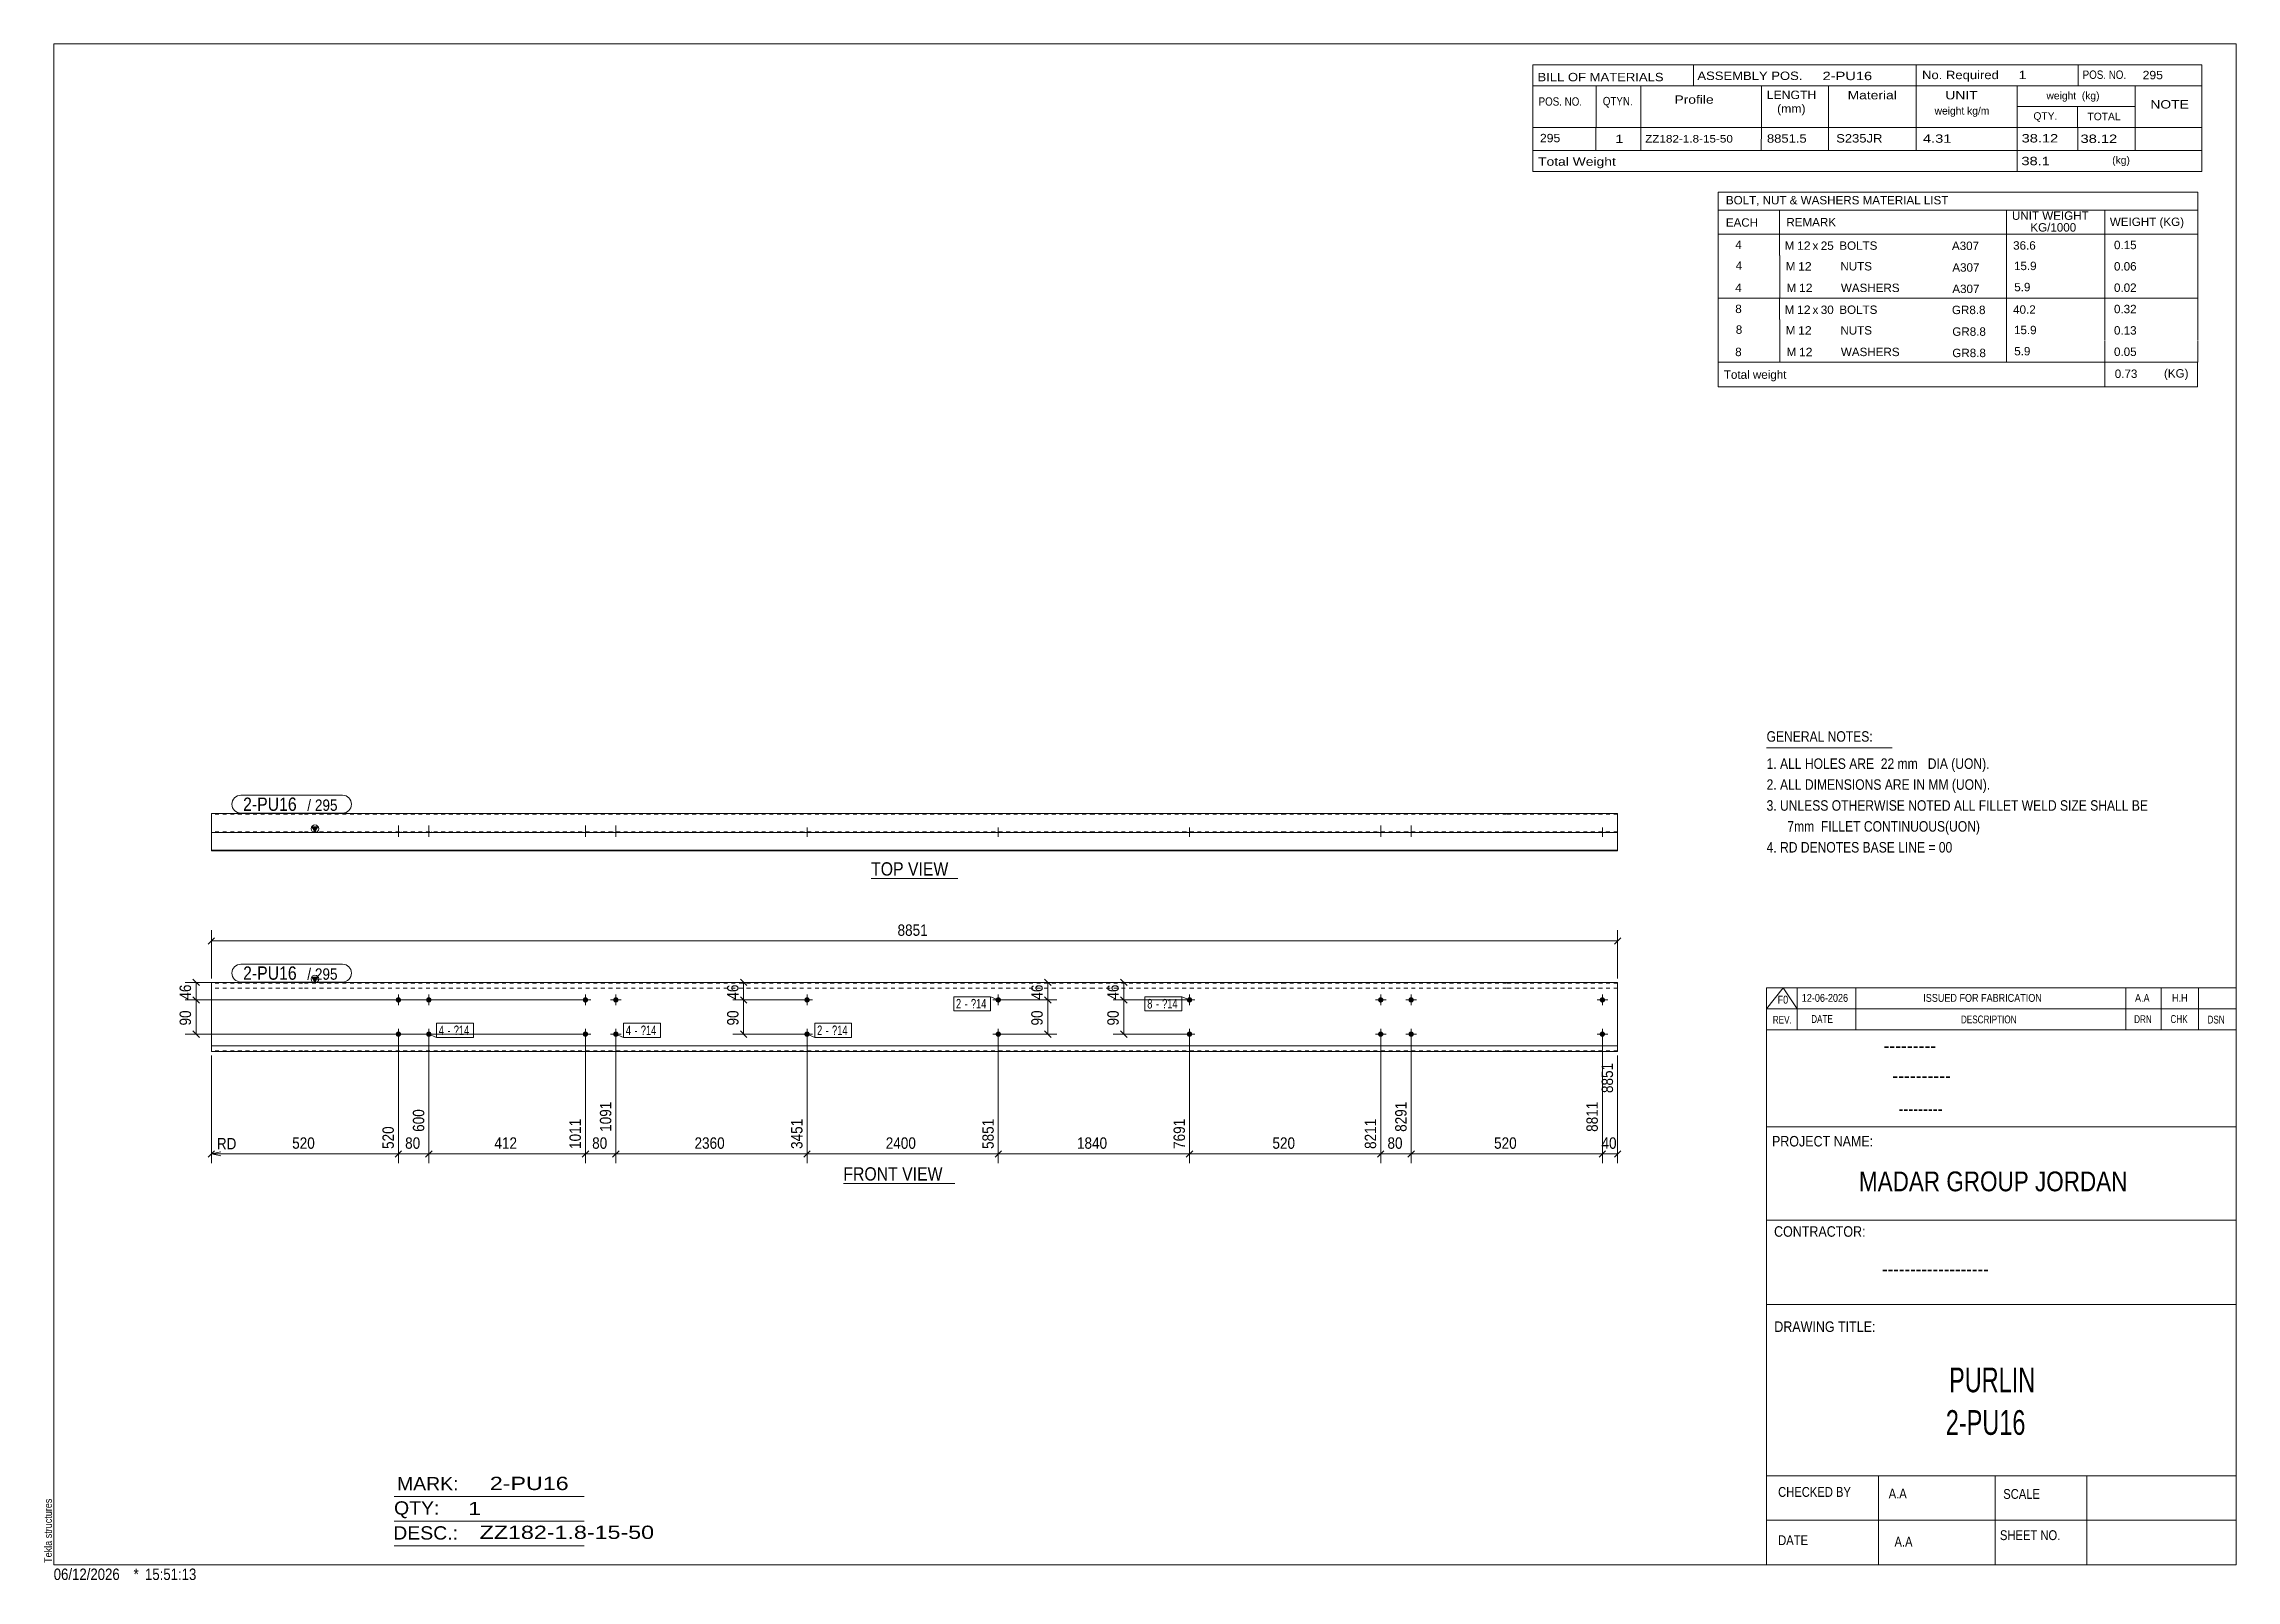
# Model space of a CAD drawing. Header units: millimetres. Extents: x 2 to 579, y 1 to 405.
import ezdxf

# ---------------------------------------------------------------- set-up
doc = ezdxf.new("R2010")
doc.units = ezdxf.units.MM
doc.linetypes.add('XKITLINE00', pattern=[0])
doc.linetypes.add('XKITLINE01', pattern=[4, 1, -1, 1, -1])
for name, color, linetype, lineweight in [('Bolt', 3, 'Continuous', 0), ('BoltMark', 7, 'Continuous', 0), ('Dimensions', 7, 'Continuous', 0), ('DrawingSheet', 5, 'Continuous', 0), ('OtherObjectType', 7, 'Continuous', 0), ('Part', 2, 'Continuous', 0), ('PartMark', 7, 'Continuous', 0)]:
    doc.layers.add(name, color=color, linetype=linetype, lineweight=lineweight)
doc.styles.add('@ARIAL_UNICODE_MS_BOLD', font='ARIAL.TTF')
doc.styles.add('ARIAL', font='ARIAL.TTF')
doc.styles.add('ARIAL_NARROW', font='ARIALN.TTF')
doc.styles.add('COMIC_SANS_MS_BOLD', font='COMICBD.TTF')
doc.styles.add('SWIS721_EX_BT', font='ARIAL.TTF')
doc.styles.add('SWISSE', font='ARIAL.TTF')

# ---------------------------------------------------------------- blocks, each defined once
blk = doc.blocks.new('*A1')
at = {"layer": 'Bolt'}
for points in [[(96.35, 153.52), (96.34, 153.49), (96.34, 153.45), (96.33, 153.42), (96.33, 153.39), (96.32, 153.35), (96.31, 153.32), (96.29, 153.29), (96.28, 153.26), (96.26, 153.23), (96.25, 153.2), (96.23, 153.17), (96.21, 153.14), (96.19, 153.11), (96.17, 153.09), (96.14, 153.06), (96.12, 153.04), (96.09, 153.01), (96.06, 152.99), (96.04, 152.97), (96.01, 152.96), (95.98, 152.94), (95.95, 152.92), (95.91, 152.91), (95.88, 152.9), (95.85, 152.89), (95.82, 152.88), (95.78, 152.87), (95.75, 152.86), (95.72, 152.86), (95.68, 152.86), (95.65, 152.86), (95.61, 152.86), (95.58, 152.86), (95.54, 152.86), (95.51, 152.87), (95.48, 152.88), (95.44, 152.89), (95.41, 152.9), (95.38, 152.91), (95.35, 152.92), (95.32, 152.94), (95.29, 152.96), (95.26, 152.97), (95.23, 152.99), (95.2, 153.01), (95.18, 153.04), (95.15, 153.06), (95.13, 153.09), (95.11, 153.11), (95.08, 153.14), (95.06, 153.17), (95.05, 153.2), (95.03, 153.23), (95.01, 153.26), (95, 153.29), (94.99, 153.32), (94.98, 153.35), (94.97, 153.39), (94.96, 153.42), (94.95, 153.45), (94.95, 153.49), (94.95, 153.52), (94.95, 153.56), (94.95, 153.59), (94.95, 153.62), (94.95, 153.66), (94.96, 153.69), (94.97, 153.73), (94.98, 153.76), (94.99, 153.79), (95, 153.82), (95.01, 153.86), (95.03, 153.89), (95.05, 153.92), (95.06, 153.94), (95.08, 153.97), (95.11, 154), (95.13, 154.03), (95.15, 154.05), (95.18, 154.07), (95.2, 154.1), (95.23, 154.12), (95.26, 154.14), (95.29, 154.16), (95.32, 154.17), (95.35, 154.19), (95.38, 154.2), (95.41, 154.21), (95.44, 154.23), (95.48, 154.23), (95.51, 154.24), (95.54, 154.25), (95.58, 154.25), (95.61, 154.25), (95.65, 154.26), (95.68, 154.25), (95.72, 154.25), (95.75, 154.25), (95.78, 154.24), (95.82, 154.23), (95.85, 154.23), (95.88, 154.21), (95.91, 154.2), (95.95, 154.19), (95.98, 154.17), (96.01, 154.16), (96.04, 154.14), (96.06, 154.12), (96.09, 154.1), (96.12, 154.07), (96.14, 154.05), (96.17, 154.03), (96.19, 154), (96.21, 153.97), (96.23, 153.94), (96.25, 153.92), (96.26, 153.89), (96.28, 153.86), (96.29, 153.82), (96.31, 153.79), (96.32, 153.76), (96.33, 153.73), (96.33, 153.69), (96.34, 153.66), (96.34, 153.62), (96.35, 153.59), (96.35, 153.56)], [(104.35, 153.52), (104.34, 153.49), (104.34, 153.45), (104.33, 153.42), (104.33, 153.39), (104.32, 153.35), (104.31, 153.32), (104.29, 153.29), (104.28, 153.26), (104.26, 153.23), (104.25, 153.2), (104.23, 153.17), (104.21, 153.14), (104.19, 153.11), (104.17, 153.09), (104.14, 153.06), (104.12, 153.04), (104.09, 153.01), (104.06, 152.99), (104.04, 152.97), (104.01, 152.96), (103.98, 152.94), (103.95, 152.92), (103.91, 152.91), (103.88, 152.9), (103.85, 152.89), (103.82, 152.88), (103.78, 152.87), (103.75, 152.86), (103.72, 152.86), (103.68, 152.86), (103.65, 152.86), (103.61, 152.86), (103.58, 152.86), (103.54, 152.86), (103.51, 152.87), (103.48, 152.88), (103.44, 152.89), (103.41, 152.9), (103.38, 152.91), (103.35, 152.92), (103.32, 152.94), (103.29, 152.96), (103.26, 152.97), (103.23, 152.99), (103.2, 153.01), (103.18, 153.04), (103.15, 153.06), (103.13, 153.09), (103.11, 153.11), (103.08, 153.14), (103.06, 153.17), (103.05, 153.2), (103.03, 153.23), (103.01, 153.26), (103, 153.29), (102.99, 153.32), (102.98, 153.35), (102.97, 153.39), (102.96, 153.42), (102.95, 153.45), (102.95, 153.49), (102.95, 153.52), (102.95, 153.56), (102.95, 153.59), (102.95, 153.62), (102.95, 153.66), (102.96, 153.69), (102.97, 153.73), (102.98, 153.76), (102.99, 153.79), (103, 153.82), (103.01, 153.86), (103.03, 153.89), (103.05, 153.92), (103.06, 153.94), (103.08, 153.97), (103.11, 154), (103.13, 154.03), (103.15, 154.05), (103.18, 154.07), (103.2, 154.1), (103.23, 154.12), (103.26, 154.14), (103.29, 154.16), (103.32, 154.17), (103.35, 154.19), (103.38, 154.2), (103.41, 154.21), (103.44, 154.23), (103.48, 154.23), (103.51, 154.24), (103.54, 154.25), (103.58, 154.25), (103.61, 154.25), (103.65, 154.26), (103.68, 154.25), (103.72, 154.25), (103.75, 154.25), (103.78, 154.24), (103.82, 154.23), (103.85, 154.23), (103.88, 154.21), (103.91, 154.2), (103.95, 154.19), (103.98, 154.17), (104.01, 154.16), (104.04, 154.14), (104.06, 154.12), (104.09, 154.1), (104.12, 154.07), (104.14, 154.05), (104.17, 154.03), (104.19, 154), (104.21, 153.97), (104.23, 153.94), (104.25, 153.92), (104.26, 153.89), (104.28, 153.86), (104.29, 153.82), (104.31, 153.79), (104.32, 153.76), (104.33, 153.73), (104.33, 153.69), (104.34, 153.66), (104.34, 153.62), (104.35, 153.59), (104.35, 153.56)], [(96.35, 144.52), (96.34, 144.49), (96.34, 144.45), (96.33, 144.42), (96.33, 144.39), (96.32, 144.35), (96.31, 144.32), (96.29, 144.29), (96.28, 144.26), (96.26, 144.23), (96.25, 144.2), (96.23, 144.17), (96.21, 144.14), (96.19, 144.11), (96.17, 144.09), (96.14, 144.06), (96.12, 144.04), (96.09, 144.01), (96.06, 143.99), (96.04, 143.97), (96.01, 143.96), (95.98, 143.94), (95.95, 143.92), (95.91, 143.91), (95.88, 143.9), (95.85, 143.89), (95.82, 143.88), (95.78, 143.87), (95.75, 143.86), (95.72, 143.86), (95.68, 143.86), (95.65, 143.86), (95.61, 143.86), (95.58, 143.86), (95.54, 143.86), (95.51, 143.87), (95.48, 143.88), (95.44, 143.89), (95.41, 143.9), (95.38, 143.91), (95.35, 143.92), (95.32, 143.94), (95.29, 143.96), (95.26, 143.97), (95.23, 143.99), (95.2, 144.01), (95.18, 144.04), (95.15, 144.06), (95.13, 144.09), (95.11, 144.11), (95.08, 144.14), (95.06, 144.17), (95.05, 144.2), (95.03, 144.23), (95.01, 144.26), (95, 144.29), (94.99, 144.32), (94.98, 144.35), (94.97, 144.39), (94.96, 144.42), (94.95, 144.45), (94.95, 144.49), (94.95, 144.52), (94.95, 144.56), (94.95, 144.59), (94.95, 144.62), (94.95, 144.66), (94.96, 144.69), (94.97, 144.73), (94.98, 144.76), (94.99, 144.79), (95, 144.82), (95.01, 144.86), (95.03, 144.89), (95.05, 144.92), (95.06, 144.94), (95.08, 144.97), (95.11, 145), (95.13, 145.03), (95.15, 145.05), (95.18, 145.07), (95.2, 145.1), (95.23, 145.12), (95.26, 145.14), (95.29, 145.16), (95.32, 145.17), (95.35, 145.19), (95.38, 145.2), (95.41, 145.21), (95.44, 145.23), (95.48, 145.23), (95.51, 145.24), (95.54, 145.25), (95.58, 145.25), (95.61, 145.25), (95.65, 145.26), (95.68, 145.25), (95.72, 145.25), (95.75, 145.25), (95.78, 145.24), (95.82, 145.23), (95.85, 145.23), (95.88, 145.21), (95.91, 145.2), (95.95, 145.19), (95.98, 145.17), (96.01, 145.16), (96.04, 145.14), (96.06, 145.12), (96.09, 145.1), (96.12, 145.07), (96.14, 145.05), (96.17, 145.03), (96.19, 145), (96.21, 144.97), (96.23, 144.94), (96.25, 144.92), (96.26, 144.89), (96.28, 144.86), (96.29, 144.82), (96.31, 144.79), (96.32, 144.76), (96.33, 144.73), (96.33, 144.69), (96.34, 144.66), (96.34, 144.62), (96.35, 144.59), (96.35, 144.56)], [(104.35, 144.52), (104.34, 144.49), (104.34, 144.45), (104.33, 144.42), (104.33, 144.39), (104.32, 144.35), (104.31, 144.32), (104.29, 144.29), (104.28, 144.26), (104.26, 144.23), (104.25, 144.2), (104.23, 144.17), (104.21, 144.14), (104.19, 144.11), (104.17, 144.09), (104.14, 144.06), (104.12, 144.04), (104.09, 144.01), (104.06, 143.99), (104.04, 143.97), (104.01, 143.96), (103.98, 143.94), (103.95, 143.92), (103.91, 143.91), (103.88, 143.9), (103.85, 143.89), (103.82, 143.88), (103.78, 143.87), (103.75, 143.86), (103.72, 143.86), (103.68, 143.86), (103.65, 143.86), (103.61, 143.86), (103.58, 143.86), (103.54, 143.86), (103.51, 143.87), (103.48, 143.88), (103.44, 143.89), (103.41, 143.9), (103.38, 143.91), (103.35, 143.92), (103.32, 143.94), (103.29, 143.96), (103.26, 143.97), (103.23, 143.99), (103.2, 144.01), (103.18, 144.04), (103.15, 144.06), (103.13, 144.09), (103.11, 144.11), (103.08, 144.14), (103.06, 144.17), (103.05, 144.2), (103.03, 144.23), (103.01, 144.26), (103, 144.29), (102.99, 144.32), (102.98, 144.35), (102.97, 144.39), (102.96, 144.42), (102.95, 144.45), (102.95, 144.49), (102.95, 144.52), (102.95, 144.56), (102.95, 144.59), (102.95, 144.62), (102.95, 144.66), (102.96, 144.69), (102.97, 144.73), (102.98, 144.76), (102.99, 144.79), (103, 144.82), (103.01, 144.86), (103.03, 144.89), (103.05, 144.92), (103.06, 144.94), (103.08, 144.97), (103.11, 145), (103.13, 145.03), (103.15, 145.05), (103.18, 145.07), (103.2, 145.1), (103.23, 145.12), (103.26, 145.14), (103.29, 145.16), (103.32, 145.17), (103.35, 145.19), (103.38, 145.2), (103.41, 145.21), (103.44, 145.23), (103.48, 145.23), (103.51, 145.24), (103.54, 145.25), (103.58, 145.25), (103.61, 145.25), (103.65, 145.26), (103.68, 145.25), (103.72, 145.25), (103.75, 145.25), (103.78, 145.24), (103.82, 145.23), (103.85, 145.23), (103.88, 145.21), (103.91, 145.2), (103.95, 145.19), (103.98, 145.17), (104.01, 145.16), (104.04, 145.14), (104.06, 145.12), (104.09, 145.1), (104.12, 145.07), (104.14, 145.05), (104.17, 145.03), (104.19, 145), (104.21, 144.97), (104.23, 144.94), (104.25, 144.92), (104.26, 144.89), (104.28, 144.86), (104.29, 144.82), (104.31, 144.79), (104.32, 144.76), (104.33, 144.73), (104.33, 144.69), (104.34, 144.66), (104.34, 144.62), (104.35, 144.59), (104.35, 144.56)]]:
    blk.add_hatch(color=3, dxfattribs=at).paths.add_polyline_path(points, flags=17)
at = {"layer": 'Bolt', "color": 3, "linetype": 'XKITLINE00', "lineweight": 0}
for p, q in [((97.05, 153.56), (94.25, 153.56)), ((95.65, 154.96), (95.65, 152.16)), ((105.05, 153.56), (102.25, 153.56)), ((103.65, 154.96), (103.65, 152.16)), ((97.05, 144.56), (94.25, 144.56)), ((95.65, 145.96), (95.65, 143.16)), ((105.05, 144.56), (102.25, 144.56)), ((103.65, 145.96), (103.65, 143.16))]:
    blk.add_line(p, q, dxfattribs=at)
blk = doc.blocks.new('*A2')
at = {"layer": 'Bolt'}
for points in [[(203.83, 153.52), (203.83, 153.49), (203.82, 153.45), (203.82, 153.42), (203.81, 153.39), (203.8, 153.35), (203.79, 153.32), (203.78, 153.29), (203.76, 153.26), (203.75, 153.23), (203.73, 153.2), (203.71, 153.17), (203.69, 153.14), (203.67, 153.11), (203.65, 153.09), (203.63, 153.06), (203.6, 153.04), (203.58, 153.01), (203.55, 152.99), (203.52, 152.97), (203.49, 152.96), (203.46, 152.94), (203.43, 152.92), (203.4, 152.91), (203.37, 152.9), (203.34, 152.89), (203.3, 152.88), (203.27, 152.87), (203.23, 152.86), (203.2, 152.86), (203.17, 152.86), (203.13, 152.86), (203.1, 152.86), (203.06, 152.86), (203.03, 152.86), (203, 152.87), (202.96, 152.88), (202.93, 152.89), (202.9, 152.9), (202.86, 152.91), (202.83, 152.92), (202.8, 152.94), (202.77, 152.96), (202.74, 152.97), (202.71, 152.99), (202.69, 153.01), (202.66, 153.04), (202.64, 153.06), (202.61, 153.09), (202.59, 153.11), (202.57, 153.14), (202.55, 153.17), (202.53, 153.2), (202.51, 153.23), (202.5, 153.26), (202.49, 153.29), (202.47, 153.32), (202.46, 153.35), (202.45, 153.39), (202.45, 153.42), (202.44, 153.45), (202.44, 153.49), (202.43, 153.52), (202.43, 153.56), (202.43, 153.59), (202.44, 153.62), (202.44, 153.66), (202.45, 153.69), (202.45, 153.73), (202.46, 153.76), (202.47, 153.79), (202.49, 153.82), (202.5, 153.86), (202.51, 153.89), (202.53, 153.92), (202.55, 153.94), (202.57, 153.97), (202.59, 154), (202.61, 154.03), (202.64, 154.05), (202.66, 154.07), (202.69, 154.1), (202.71, 154.12), (202.74, 154.14), (202.77, 154.16), (202.8, 154.17), (202.83, 154.19), (202.86, 154.2), (202.9, 154.21), (202.93, 154.23), (202.96, 154.23), (203, 154.24), (203.03, 154.25), (203.06, 154.25), (203.1, 154.25), (203.13, 154.26), (203.17, 154.25), (203.2, 154.25), (203.23, 154.25), (203.27, 154.24), (203.3, 154.23), (203.34, 154.23), (203.37, 154.21), (203.4, 154.2), (203.43, 154.19), (203.46, 154.17), (203.49, 154.16), (203.52, 154.14), (203.55, 154.12), (203.58, 154.1), (203.6, 154.07), (203.63, 154.05), (203.65, 154.03), (203.67, 154), (203.69, 153.97), (203.71, 153.94), (203.73, 153.92), (203.75, 153.89), (203.76, 153.86), (203.78, 153.82), (203.79, 153.79), (203.8, 153.76), (203.81, 153.73), (203.82, 153.69), (203.82, 153.66), (203.83, 153.62), (203.83, 153.59), (203.83, 153.56)], [(203.83, 144.52), (203.83, 144.49), (203.82, 144.45), (203.82, 144.42), (203.81, 144.39), (203.8, 144.35), (203.79, 144.32), (203.78, 144.29), (203.76, 144.26), (203.75, 144.23), (203.73, 144.2), (203.71, 144.17), (203.69, 144.14), (203.67, 144.11), (203.65, 144.09), (203.63, 144.06), (203.6, 144.04), (203.58, 144.01), (203.55, 143.99), (203.52, 143.97), (203.49, 143.96), (203.46, 143.94), (203.43, 143.92), (203.4, 143.91), (203.37, 143.9), (203.34, 143.89), (203.3, 143.88), (203.27, 143.87), (203.23, 143.86), (203.2, 143.86), (203.17, 143.86), (203.13, 143.86), (203.1, 143.86), (203.06, 143.86), (203.03, 143.86), (203, 143.87), (202.96, 143.88), (202.93, 143.89), (202.9, 143.9), (202.86, 143.91), (202.83, 143.92), (202.8, 143.94), (202.77, 143.96), (202.74, 143.97), (202.71, 143.99), (202.69, 144.01), (202.66, 144.04), (202.64, 144.06), (202.61, 144.09), (202.59, 144.11), (202.57, 144.14), (202.55, 144.17), (202.53, 144.2), (202.51, 144.23), (202.5, 144.26), (202.49, 144.29), (202.47, 144.32), (202.46, 144.35), (202.45, 144.39), (202.45, 144.42), (202.44, 144.45), (202.44, 144.49), (202.43, 144.52), (202.43, 144.56), (202.43, 144.59), (202.44, 144.62), (202.44, 144.66), (202.45, 144.69), (202.45, 144.73), (202.46, 144.76), (202.47, 144.79), (202.49, 144.82), (202.5, 144.86), (202.51, 144.89), (202.53, 144.92), (202.55, 144.94), (202.57, 144.97), (202.59, 145), (202.61, 145.03), (202.64, 145.05), (202.66, 145.07), (202.69, 145.1), (202.71, 145.12), (202.74, 145.14), (202.77, 145.16), (202.8, 145.17), (202.83, 145.19), (202.86, 145.2), (202.9, 145.21), (202.93, 145.23), (202.96, 145.23), (203, 145.24), (203.03, 145.25), (203.06, 145.25), (203.1, 145.25), (203.13, 145.26), (203.17, 145.25), (203.2, 145.25), (203.23, 145.25), (203.27, 145.24), (203.3, 145.23), (203.34, 145.23), (203.37, 145.21), (203.4, 145.2), (203.43, 145.19), (203.46, 145.17), (203.49, 145.16), (203.52, 145.14), (203.55, 145.12), (203.58, 145.1), (203.6, 145.07), (203.63, 145.05), (203.65, 145.03), (203.67, 145), (203.69, 144.97), (203.71, 144.94), (203.73, 144.92), (203.75, 144.89), (203.76, 144.86), (203.78, 144.82), (203.79, 144.79), (203.8, 144.76), (203.81, 144.73), (203.82, 144.69), (203.82, 144.66), (203.83, 144.62), (203.83, 144.59), (203.83, 144.56)]]:
    blk.add_hatch(color=3, dxfattribs=at).paths.add_polyline_path(points, flags=17)
at = {"layer": 'Bolt', "color": 3, "linetype": 'XKITLINE00', "lineweight": 0}
for p, q in [((204.53, 153.56), (201.73, 153.56)), ((203.13, 154.96), (203.13, 152.16)), ((204.53, 144.56), (201.73, 144.56)), ((203.13, 145.96), (203.13, 143.16))]:
    blk.add_line(p, q, dxfattribs=at)
blk = doc.blocks.new('*A3')
at = {"layer": 'Bolt'}
for points in [[(254.12, 153.52), (254.12, 153.49), (254.12, 153.45), (254.11, 153.42), (254.1, 153.39), (254.1, 153.35), (254.08, 153.32), (254.07, 153.29), (254.06, 153.26), (254.04, 153.23), (254.03, 153.2), (254.01, 153.17), (253.99, 153.14), (253.97, 153.11), (253.94, 153.09), (253.92, 153.06), (253.9, 153.04), (253.87, 153.01), (253.84, 152.99), (253.81, 152.97), (253.79, 152.96), (253.76, 152.94), (253.73, 152.92), (253.69, 152.91), (253.66, 152.9), (253.63, 152.89), (253.6, 152.88), (253.56, 152.87), (253.53, 152.86), (253.49, 152.86), (253.46, 152.86), (253.43, 152.86), (253.39, 152.86), (253.36, 152.86), (253.32, 152.86), (253.29, 152.87), (253.26, 152.88), (253.22, 152.89), (253.19, 152.9), (253.16, 152.91), (253.13, 152.92), (253.1, 152.94), (253.07, 152.96), (253.04, 152.97), (253.01, 152.99), (252.98, 153.01), (252.96, 153.04), (252.93, 153.06), (252.91, 153.09), (252.88, 153.11), (252.86, 153.14), (252.84, 153.17), (252.83, 153.2), (252.81, 153.23), (252.79, 153.26), (252.78, 153.29), (252.77, 153.32), (252.76, 153.35), (252.75, 153.39), (252.74, 153.42), (252.73, 153.45), (252.73, 153.49), (252.73, 153.52), (252.73, 153.56), (252.73, 153.59), (252.73, 153.62), (252.73, 153.66), (252.74, 153.69), (252.75, 153.73), (252.76, 153.76), (252.77, 153.79), (252.78, 153.82), (252.79, 153.86), (252.81, 153.89), (252.83, 153.92), (252.84, 153.94), (252.86, 153.97), (252.88, 154), (252.91, 154.03), (252.93, 154.05), (252.96, 154.07), (252.98, 154.1), (253.01, 154.12), (253.04, 154.14), (253.07, 154.16), (253.1, 154.17), (253.13, 154.19), (253.16, 154.2), (253.19, 154.21), (253.22, 154.23), (253.26, 154.23), (253.29, 154.24), (253.32, 154.25), (253.36, 154.25), (253.39, 154.25), (253.43, 154.26), (253.46, 154.25), (253.49, 154.25), (253.53, 154.25), (253.56, 154.24), (253.6, 154.23), (253.63, 154.23), (253.66, 154.21), (253.69, 154.2), (253.73, 154.19), (253.76, 154.17), (253.79, 154.16), (253.81, 154.14), (253.84, 154.12), (253.87, 154.1), (253.9, 154.07), (253.92, 154.05), (253.94, 154.03), (253.97, 154), (253.99, 153.97), (254.01, 153.94), (254.03, 153.92), (254.04, 153.89), (254.06, 153.86), (254.07, 153.82), (254.08, 153.79), (254.1, 153.76), (254.1, 153.73), (254.11, 153.69), (254.12, 153.66), (254.12, 153.62), (254.12, 153.59), (254.13, 153.56)], [(254.12, 144.52), (254.12, 144.49), (254.12, 144.45), (254.11, 144.42), (254.1, 144.39), (254.1, 144.35), (254.08, 144.32), (254.07, 144.29), (254.06, 144.26), (254.04, 144.23), (254.03, 144.2), (254.01, 144.17), (253.99, 144.14), (253.97, 144.11), (253.94, 144.09), (253.92, 144.06), (253.9, 144.04), (253.87, 144.01), (253.84, 143.99), (253.81, 143.97), (253.79, 143.96), (253.76, 143.94), (253.73, 143.92), (253.69, 143.91), (253.66, 143.9), (253.63, 143.89), (253.6, 143.88), (253.56, 143.87), (253.53, 143.86), (253.49, 143.86), (253.46, 143.86), (253.43, 143.86), (253.39, 143.86), (253.36, 143.86), (253.32, 143.86), (253.29, 143.87), (253.26, 143.88), (253.22, 143.89), (253.19, 143.9), (253.16, 143.91), (253.13, 143.92), (253.1, 143.94), (253.07, 143.96), (253.04, 143.97), (253.01, 143.99), (252.98, 144.01), (252.96, 144.04), (252.93, 144.06), (252.91, 144.09), (252.88, 144.11), (252.86, 144.14), (252.84, 144.17), (252.83, 144.2), (252.81, 144.23), (252.79, 144.26), (252.78, 144.29), (252.77, 144.32), (252.76, 144.35), (252.75, 144.39), (252.74, 144.42), (252.73, 144.45), (252.73, 144.49), (252.73, 144.52), (252.73, 144.56), (252.73, 144.59), (252.73, 144.62), (252.73, 144.66), (252.74, 144.69), (252.75, 144.73), (252.76, 144.76), (252.77, 144.79), (252.78, 144.82), (252.79, 144.86), (252.81, 144.89), (252.83, 144.92), (252.84, 144.94), (252.86, 144.97), (252.88, 145), (252.91, 145.03), (252.93, 145.05), (252.96, 145.07), (252.98, 145.1), (253.01, 145.12), (253.04, 145.14), (253.07, 145.16), (253.1, 145.17), (253.13, 145.19), (253.16, 145.2), (253.19, 145.21), (253.22, 145.23), (253.26, 145.23), (253.29, 145.24), (253.32, 145.25), (253.36, 145.25), (253.39, 145.25), (253.43, 145.26), (253.46, 145.25), (253.49, 145.25), (253.53, 145.25), (253.56, 145.24), (253.6, 145.23), (253.63, 145.23), (253.66, 145.21), (253.69, 145.2), (253.73, 145.19), (253.76, 145.17), (253.79, 145.16), (253.81, 145.14), (253.84, 145.12), (253.87, 145.1), (253.9, 145.07), (253.92, 145.05), (253.94, 145.03), (253.97, 145), (253.99, 144.97), (254.01, 144.94), (254.03, 144.92), (254.04, 144.89), (254.06, 144.86), (254.07, 144.82), (254.08, 144.79), (254.1, 144.76), (254.1, 144.73), (254.11, 144.69), (254.12, 144.66), (254.12, 144.62), (254.12, 144.59), (254.13, 144.56)]]:
    blk.add_hatch(color=3, dxfattribs=at).paths.add_polyline_path(points, flags=17)
at = {"layer": 'Bolt', "color": 3, "linetype": 'XKITLINE00', "lineweight": 0}
for p, q in [((254.83, 153.56), (252.03, 153.56)), ((253.43, 154.96), (253.43, 152.16)), ((254.83, 144.56), (252.03, 144.56)), ((253.43, 145.96), (253.43, 143.16))]:
    blk.add_line(p, q, dxfattribs=at)
blk = doc.blocks.new('*A4')
at = {"layer": 'Bolt'}
for points in [[(145.54, 153.52), (145.53, 153.49), (145.53, 153.45), (145.52, 153.42), (145.52, 153.39), (145.51, 153.35), (145.5, 153.32), (145.48, 153.29), (145.47, 153.26), (145.46, 153.23), (145.44, 153.2), (145.42, 153.17), (145.4, 153.14), (145.38, 153.11), (145.36, 153.09), (145.33, 153.06), (145.31, 153.04), (145.28, 153.01), (145.25, 152.99), (145.23, 152.97), (145.2, 152.96), (145.17, 152.94), (145.14, 152.92), (145.11, 152.91), (145.07, 152.9), (145.04, 152.89), (145.01, 152.88), (144.97, 152.87), (144.94, 152.86), (144.91, 152.86), (144.87, 152.86), (144.84, 152.86), (144.8, 152.86), (144.77, 152.86), (144.74, 152.86), (144.7, 152.87), (144.67, 152.88), (144.63, 152.89), (144.6, 152.9), (144.57, 152.91), (144.54, 152.92), (144.51, 152.94), (144.48, 152.96), (144.45, 152.97), (144.42, 152.99), (144.39, 153.01), (144.37, 153.04), (144.34, 153.06), (144.32, 153.09), (144.3, 153.11), (144.28, 153.14), (144.26, 153.17), (144.24, 153.2), (144.22, 153.23), (144.21, 153.26), (144.19, 153.29), (144.18, 153.32), (144.17, 153.35), (144.16, 153.39), (144.15, 153.42), (144.15, 153.45), (144.14, 153.49), (144.14, 153.52), (144.14, 153.56), (144.14, 153.59), (144.14, 153.62), (144.15, 153.66), (144.15, 153.69), (144.16, 153.73), (144.17, 153.76), (144.18, 153.79), (144.19, 153.82), (144.21, 153.86), (144.22, 153.89), (144.24, 153.92), (144.26, 153.94), (144.28, 153.97), (144.3, 154), (144.32, 154.03), (144.34, 154.05), (144.37, 154.07), (144.39, 154.1), (144.42, 154.12), (144.45, 154.14), (144.48, 154.16), (144.51, 154.17), (144.54, 154.19), (144.57, 154.2), (144.6, 154.21), (144.63, 154.23), (144.67, 154.23), (144.7, 154.24), (144.74, 154.25), (144.77, 154.25), (144.8, 154.25), (144.84, 154.26), (144.87, 154.25), (144.91, 154.25), (144.94, 154.25), (144.97, 154.24), (145.01, 154.23), (145.04, 154.23), (145.07, 154.21), (145.11, 154.2), (145.14, 154.19), (145.17, 154.17), (145.2, 154.16), (145.23, 154.14), (145.25, 154.12), (145.28, 154.1), (145.31, 154.07), (145.33, 154.05), (145.36, 154.03), (145.38, 154), (145.4, 153.97), (145.42, 153.94), (145.44, 153.92), (145.46, 153.89), (145.47, 153.86), (145.48, 153.82), (145.5, 153.79), (145.51, 153.76), (145.52, 153.73), (145.52, 153.69), (145.53, 153.66), (145.53, 153.62), (145.54, 153.59), (145.54, 153.56)], [(153.54, 153.52), (153.53, 153.49), (153.53, 153.45), (153.52, 153.42), (153.52, 153.39), (153.51, 153.35), (153.5, 153.32), (153.48, 153.29), (153.47, 153.26), (153.46, 153.23), (153.44, 153.2), (153.42, 153.17), (153.4, 153.14), (153.38, 153.11), (153.36, 153.09), (153.33, 153.06), (153.31, 153.04), (153.28, 153.01), (153.25, 152.99), (153.23, 152.97), (153.2, 152.96), (153.17, 152.94), (153.14, 152.92), (153.11, 152.91), (153.07, 152.9), (153.04, 152.89), (153.01, 152.88), (152.97, 152.87), (152.94, 152.86), (152.91, 152.86), (152.87, 152.86), (152.84, 152.86), (152.8, 152.86), (152.77, 152.86), (152.74, 152.86), (152.7, 152.87), (152.67, 152.88), (152.63, 152.89), (152.6, 152.9), (152.57, 152.91), (152.54, 152.92), (152.51, 152.94), (152.48, 152.96), (152.45, 152.97), (152.42, 152.99), (152.39, 153.01), (152.37, 153.04), (152.34, 153.06), (152.32, 153.09), (152.3, 153.11), (152.28, 153.14), (152.26, 153.17), (152.24, 153.2), (152.22, 153.23), (152.21, 153.26), (152.19, 153.29), (152.18, 153.32), (152.17, 153.35), (152.16, 153.39), (152.15, 153.42), (152.15, 153.45), (152.14, 153.49), (152.14, 153.52), (152.14, 153.56), (152.14, 153.59), (152.14, 153.62), (152.15, 153.66), (152.15, 153.69), (152.16, 153.73), (152.17, 153.76), (152.18, 153.79), (152.19, 153.82), (152.21, 153.86), (152.22, 153.89), (152.24, 153.92), (152.26, 153.94), (152.28, 153.97), (152.3, 154), (152.32, 154.03), (152.34, 154.05), (152.37, 154.07), (152.39, 154.1), (152.42, 154.12), (152.45, 154.14), (152.48, 154.16), (152.51, 154.17), (152.54, 154.19), (152.57, 154.2), (152.6, 154.21), (152.63, 154.23), (152.67, 154.23), (152.7, 154.24), (152.74, 154.25), (152.77, 154.25), (152.8, 154.25), (152.84, 154.26), (152.87, 154.25), (152.91, 154.25), (152.94, 154.25), (152.97, 154.24), (153.01, 154.23), (153.04, 154.23), (153.07, 154.21), (153.11, 154.2), (153.14, 154.19), (153.17, 154.17), (153.2, 154.16), (153.23, 154.14), (153.25, 154.12), (153.28, 154.1), (153.31, 154.07), (153.33, 154.05), (153.36, 154.03), (153.38, 154), (153.4, 153.97), (153.42, 153.94), (153.44, 153.92), (153.46, 153.89), (153.47, 153.86), (153.48, 153.82), (153.5, 153.79), (153.51, 153.76), (153.52, 153.73), (153.52, 153.69), (153.53, 153.66), (153.53, 153.62), (153.54, 153.59), (153.54, 153.56)], [(145.54, 144.52), (145.53, 144.49), (145.53, 144.45), (145.52, 144.42), (145.52, 144.39), (145.51, 144.35), (145.5, 144.32), (145.48, 144.29), (145.47, 144.26), (145.46, 144.23), (145.44, 144.2), (145.42, 144.17), (145.4, 144.14), (145.38, 144.11), (145.36, 144.09), (145.33, 144.06), (145.31, 144.04), (145.28, 144.01), (145.25, 143.99), (145.23, 143.97), (145.2, 143.96), (145.17, 143.94), (145.14, 143.92), (145.11, 143.91), (145.07, 143.9), (145.04, 143.89), (145.01, 143.88), (144.97, 143.87), (144.94, 143.86), (144.91, 143.86), (144.87, 143.86), (144.84, 143.86), (144.8, 143.86), (144.77, 143.86), (144.74, 143.86), (144.7, 143.87), (144.67, 143.88), (144.63, 143.89), (144.6, 143.9), (144.57, 143.91), (144.54, 143.92), (144.51, 143.94), (144.48, 143.96), (144.45, 143.97), (144.42, 143.99), (144.39, 144.01), (144.37, 144.04), (144.34, 144.06), (144.32, 144.09), (144.3, 144.11), (144.28, 144.14), (144.26, 144.17), (144.24, 144.2), (144.22, 144.23), (144.21, 144.26), (144.19, 144.29), (144.18, 144.32), (144.17, 144.35), (144.16, 144.39), (144.15, 144.42), (144.15, 144.45), (144.14, 144.49), (144.14, 144.52), (144.14, 144.56), (144.14, 144.59), (144.14, 144.62), (144.15, 144.66), (144.15, 144.69), (144.16, 144.73), (144.17, 144.76), (144.18, 144.79), (144.19, 144.82), (144.21, 144.86), (144.22, 144.89), (144.24, 144.92), (144.26, 144.94), (144.28, 144.97), (144.3, 145), (144.32, 145.03), (144.34, 145.05), (144.37, 145.07), (144.39, 145.1), (144.42, 145.12), (144.45, 145.14), (144.48, 145.16), (144.51, 145.17), (144.54, 145.19), (144.57, 145.2), (144.6, 145.21), (144.63, 145.23), (144.67, 145.23), (144.7, 145.24), (144.74, 145.25), (144.77, 145.25), (144.8, 145.25), (144.84, 145.26), (144.87, 145.25), (144.91, 145.25), (144.94, 145.25), (144.97, 145.24), (145.01, 145.23), (145.04, 145.23), (145.07, 145.21), (145.11, 145.2), (145.14, 145.19), (145.17, 145.17), (145.2, 145.16), (145.23, 145.14), (145.25, 145.12), (145.28, 145.1), (145.31, 145.07), (145.33, 145.05), (145.36, 145.03), (145.38, 145), (145.4, 144.97), (145.42, 144.94), (145.44, 144.92), (145.46, 144.89), (145.47, 144.86), (145.48, 144.82), (145.5, 144.79), (145.51, 144.76), (145.52, 144.73), (145.52, 144.69), (145.53, 144.66), (145.53, 144.62), (145.54, 144.59), (145.54, 144.56)], [(153.54, 144.52), (153.53, 144.49), (153.53, 144.45), (153.52, 144.42), (153.52, 144.39), (153.51, 144.35), (153.5, 144.32), (153.48, 144.29), (153.47, 144.26), (153.46, 144.23), (153.44, 144.2), (153.42, 144.17), (153.4, 144.14), (153.38, 144.11), (153.36, 144.09), (153.33, 144.06), (153.31, 144.04), (153.28, 144.01), (153.25, 143.99), (153.23, 143.97), (153.2, 143.96), (153.17, 143.94), (153.14, 143.92), (153.11, 143.91), (153.07, 143.9), (153.04, 143.89), (153.01, 143.88), (152.97, 143.87), (152.94, 143.86), (152.91, 143.86), (152.87, 143.86), (152.84, 143.86), (152.8, 143.86), (152.77, 143.86), (152.74, 143.86), (152.7, 143.87), (152.67, 143.88), (152.63, 143.89), (152.6, 143.9), (152.57, 143.91), (152.54, 143.92), (152.51, 143.94), (152.48, 143.96), (152.45, 143.97), (152.42, 143.99), (152.39, 144.01), (152.37, 144.04), (152.34, 144.06), (152.32, 144.09), (152.3, 144.11), (152.28, 144.14), (152.26, 144.17), (152.24, 144.2), (152.22, 144.23), (152.21, 144.26), (152.19, 144.29), (152.18, 144.32), (152.17, 144.35), (152.16, 144.39), (152.15, 144.42), (152.15, 144.45), (152.14, 144.49), (152.14, 144.52), (152.14, 144.56), (152.14, 144.59), (152.14, 144.62), (152.15, 144.66), (152.15, 144.69), (152.16, 144.73), (152.17, 144.76), (152.18, 144.79), (152.19, 144.82), (152.21, 144.86), (152.22, 144.89), (152.24, 144.92), (152.26, 144.94), (152.28, 144.97), (152.3, 145), (152.32, 145.03), (152.34, 145.05), (152.37, 145.07), (152.39, 145.1), (152.42, 145.12), (152.45, 145.14), (152.48, 145.16), (152.51, 145.17), (152.54, 145.19), (152.57, 145.2), (152.6, 145.21), (152.63, 145.23), (152.67, 145.23), (152.7, 145.24), (152.74, 145.25), (152.77, 145.25), (152.8, 145.25), (152.84, 145.26), (152.87, 145.25), (152.91, 145.25), (152.94, 145.25), (152.97, 145.24), (153.01, 145.23), (153.04, 145.23), (153.07, 145.21), (153.11, 145.2), (153.14, 145.19), (153.17, 145.17), (153.2, 145.16), (153.23, 145.14), (153.25, 145.12), (153.28, 145.1), (153.31, 145.07), (153.33, 145.05), (153.36, 145.03), (153.38, 145), (153.4, 144.97), (153.42, 144.94), (153.44, 144.92), (153.46, 144.89), (153.47, 144.86), (153.48, 144.82), (153.5, 144.79), (153.51, 144.76), (153.52, 144.73), (153.52, 144.69), (153.53, 144.66), (153.53, 144.62), (153.54, 144.59), (153.54, 144.56)]]:
    blk.add_hatch(color=3, dxfattribs=at).paths.add_polyline_path(points, flags=17)
at = {"layer": 'Bolt', "color": 3, "linetype": 'XKITLINE00', "lineweight": 0}
for p, q in [((146.24, 153.56), (143.44, 153.56)), ((144.84, 154.96), (144.84, 152.16)), ((154.24, 153.56), (151.44, 153.56)), ((152.84, 154.96), (152.84, 152.16)), ((146.24, 144.56), (143.44, 144.56)), ((144.84, 145.96), (144.84, 143.16)), ((154.24, 144.56), (151.44, 144.56)), ((152.84, 145.96), (152.84, 143.16))]:
    blk.add_line(p, q, dxfattribs=at)
blk = doc.blocks.new('*A5')
at = {"layer": 'Bolt'}
for points in [[(354.71, 153.52), (354.71, 153.49), (354.71, 153.45), (354.7, 153.42), (354.69, 153.39), (354.68, 153.35), (354.67, 153.32), (354.66, 153.29), (354.65, 153.26), (354.63, 153.23), (354.61, 153.2), (354.6, 153.17), (354.58, 153.14), (354.55, 153.11), (354.53, 153.09), (354.51, 153.06), (354.48, 153.04), (354.46, 153.01), (354.43, 152.99), (354.4, 152.97), (354.37, 152.96), (354.34, 152.94), (354.31, 152.92), (354.28, 152.91), (354.25, 152.9), (354.22, 152.89), (354.18, 152.88), (354.15, 152.87), (354.12, 152.86), (354.08, 152.86), (354.05, 152.86), (354.01, 152.86), (353.98, 152.86), (353.95, 152.86), (353.91, 152.86), (353.88, 152.87), (353.84, 152.88), (353.81, 152.89), (353.78, 152.9), (353.75, 152.91), (353.71, 152.92), (353.68, 152.94), (353.65, 152.96), (353.62, 152.97), (353.6, 152.99), (353.57, 153.01), (353.54, 153.04), (353.52, 153.06), (353.49, 153.09), (353.47, 153.11), (353.45, 153.14), (353.43, 153.17), (353.41, 153.2), (353.4, 153.23), (353.38, 153.26), (353.37, 153.29), (353.35, 153.32), (353.34, 153.35), (353.33, 153.39), (353.33, 153.42), (353.32, 153.45), (353.32, 153.49), (353.31, 153.52), (353.31, 153.56), (353.31, 153.59), (353.32, 153.62), (353.32, 153.66), (353.33, 153.69), (353.33, 153.73), (353.34, 153.76), (353.35, 153.79), (353.37, 153.82), (353.38, 153.86), (353.4, 153.89), (353.41, 153.92), (353.43, 153.94), (353.45, 153.97), (353.47, 154), (353.49, 154.03), (353.52, 154.05), (353.54, 154.07), (353.57, 154.1), (353.6, 154.12), (353.62, 154.14), (353.65, 154.16), (353.68, 154.17), (353.71, 154.19), (353.75, 154.2), (353.78, 154.21), (353.81, 154.23), (353.84, 154.23), (353.88, 154.24), (353.91, 154.25), (353.95, 154.25), (353.98, 154.25), (354.01, 154.26), (354.05, 154.25), (354.08, 154.25), (354.12, 154.25), (354.15, 154.24), (354.18, 154.23), (354.22, 154.23), (354.25, 154.21), (354.28, 154.2), (354.31, 154.19), (354.34, 154.17), (354.37, 154.16), (354.4, 154.14), (354.43, 154.12), (354.46, 154.1), (354.48, 154.07), (354.51, 154.05), (354.53, 154.03), (354.55, 154), (354.58, 153.97), (354.6, 153.94), (354.61, 153.92), (354.63, 153.89), (354.65, 153.86), (354.66, 153.82), (354.67, 153.79), (354.68, 153.76), (354.69, 153.73), (354.7, 153.69), (354.71, 153.66), (354.71, 153.62), (354.71, 153.59), (354.71, 153.56)], [(362.71, 153.52), (362.71, 153.49), (362.71, 153.45), (362.7, 153.42), (362.69, 153.39), (362.68, 153.35), (362.67, 153.32), (362.66, 153.29), (362.65, 153.26), (362.63, 153.23), (362.61, 153.2), (362.6, 153.17), (362.58, 153.14), (362.55, 153.11), (362.53, 153.09), (362.51, 153.06), (362.48, 153.04), (362.46, 153.01), (362.43, 152.99), (362.4, 152.97), (362.37, 152.96), (362.34, 152.94), (362.31, 152.92), (362.28, 152.91), (362.25, 152.9), (362.22, 152.89), (362.18, 152.88), (362.15, 152.87), (362.12, 152.86), (362.08, 152.86), (362.05, 152.86), (362.01, 152.86), (361.98, 152.86), (361.95, 152.86), (361.91, 152.86), (361.88, 152.87), (361.84, 152.88), (361.81, 152.89), (361.78, 152.9), (361.75, 152.91), (361.71, 152.92), (361.68, 152.94), (361.65, 152.96), (361.62, 152.97), (361.6, 152.99), (361.57, 153.01), (361.54, 153.04), (361.52, 153.06), (361.49, 153.09), (361.47, 153.11), (361.45, 153.14), (361.43, 153.17), (361.41, 153.2), (361.4, 153.23), (361.38, 153.26), (361.37, 153.29), (361.35, 153.32), (361.34, 153.35), (361.33, 153.39), (361.33, 153.42), (361.32, 153.45), (361.32, 153.49), (361.31, 153.52), (361.31, 153.56), (361.31, 153.59), (361.32, 153.62), (361.32, 153.66), (361.33, 153.69), (361.33, 153.73), (361.34, 153.76), (361.35, 153.79), (361.37, 153.82), (361.38, 153.86), (361.4, 153.89), (361.41, 153.92), (361.43, 153.94), (361.45, 153.97), (361.47, 154), (361.49, 154.03), (361.52, 154.05), (361.54, 154.07), (361.57, 154.1), (361.6, 154.12), (361.62, 154.14), (361.65, 154.16), (361.68, 154.17), (361.71, 154.19), (361.75, 154.2), (361.78, 154.21), (361.81, 154.23), (361.84, 154.23), (361.88, 154.24), (361.91, 154.25), (361.95, 154.25), (361.98, 154.25), (362.01, 154.26), (362.05, 154.25), (362.08, 154.25), (362.12, 154.25), (362.15, 154.24), (362.18, 154.23), (362.22, 154.23), (362.25, 154.21), (362.28, 154.2), (362.31, 154.19), (362.34, 154.17), (362.37, 154.16), (362.4, 154.14), (362.43, 154.12), (362.46, 154.1), (362.48, 154.07), (362.51, 154.05), (362.53, 154.03), (362.55, 154), (362.58, 153.97), (362.6, 153.94), (362.61, 153.92), (362.63, 153.89), (362.65, 153.86), (362.66, 153.82), (362.67, 153.79), (362.68, 153.76), (362.69, 153.73), (362.7, 153.69), (362.71, 153.66), (362.71, 153.62), (362.71, 153.59), (362.71, 153.56)], [(354.71, 144.52), (354.71, 144.49), (354.71, 144.45), (354.7, 144.42), (354.69, 144.39), (354.68, 144.35), (354.67, 144.32), (354.66, 144.29), (354.65, 144.26), (354.63, 144.23), (354.61, 144.2), (354.6, 144.17), (354.58, 144.14), (354.55, 144.11), (354.53, 144.09), (354.51, 144.06), (354.48, 144.04), (354.46, 144.01), (354.43, 143.99), (354.4, 143.97), (354.37, 143.96), (354.34, 143.94), (354.31, 143.92), (354.28, 143.91), (354.25, 143.9), (354.22, 143.89), (354.18, 143.88), (354.15, 143.87), (354.12, 143.86), (354.08, 143.86), (354.05, 143.86), (354.01, 143.86), (353.98, 143.86), (353.95, 143.86), (353.91, 143.86), (353.88, 143.87), (353.84, 143.88), (353.81, 143.89), (353.78, 143.9), (353.75, 143.91), (353.71, 143.92), (353.68, 143.94), (353.65, 143.96), (353.62, 143.97), (353.6, 143.99), (353.57, 144.01), (353.54, 144.04), (353.52, 144.06), (353.49, 144.09), (353.47, 144.11), (353.45, 144.14), (353.43, 144.17), (353.41, 144.2), (353.4, 144.23), (353.38, 144.26), (353.37, 144.29), (353.35, 144.32), (353.34, 144.35), (353.33, 144.39), (353.33, 144.42), (353.32, 144.45), (353.32, 144.49), (353.31, 144.52), (353.31, 144.56), (353.31, 144.59), (353.32, 144.62), (353.32, 144.66), (353.33, 144.69), (353.33, 144.73), (353.34, 144.76), (353.35, 144.79), (353.37, 144.82), (353.38, 144.86), (353.4, 144.89), (353.41, 144.92), (353.43, 144.94), (353.45, 144.97), (353.47, 145), (353.49, 145.03), (353.52, 145.05), (353.54, 145.07), (353.57, 145.1), (353.6, 145.12), (353.62, 145.14), (353.65, 145.16), (353.68, 145.17), (353.71, 145.19), (353.75, 145.2), (353.78, 145.21), (353.81, 145.23), (353.84, 145.23), (353.88, 145.24), (353.91, 145.25), (353.95, 145.25), (353.98, 145.25), (354.01, 145.26), (354.05, 145.25), (354.08, 145.25), (354.12, 145.25), (354.15, 145.24), (354.18, 145.23), (354.22, 145.23), (354.25, 145.21), (354.28, 145.2), (354.31, 145.19), (354.34, 145.17), (354.37, 145.16), (354.4, 145.14), (354.43, 145.12), (354.46, 145.1), (354.48, 145.07), (354.51, 145.05), (354.53, 145.03), (354.55, 145), (354.58, 144.97), (354.6, 144.94), (354.61, 144.92), (354.63, 144.89), (354.65, 144.86), (354.66, 144.82), (354.67, 144.79), (354.68, 144.76), (354.69, 144.73), (354.7, 144.69), (354.71, 144.66), (354.71, 144.62), (354.71, 144.59), (354.71, 144.56)], [(362.71, 144.52), (362.71, 144.49), (362.71, 144.45), (362.7, 144.42), (362.69, 144.39), (362.68, 144.35), (362.67, 144.32), (362.66, 144.29), (362.65, 144.26), (362.63, 144.23), (362.61, 144.2), (362.6, 144.17), (362.58, 144.14), (362.55, 144.11), (362.53, 144.09), (362.51, 144.06), (362.48, 144.04), (362.46, 144.01), (362.43, 143.99), (362.4, 143.97), (362.37, 143.96), (362.34, 143.94), (362.31, 143.92), (362.28, 143.91), (362.25, 143.9), (362.22, 143.89), (362.18, 143.88), (362.15, 143.87), (362.12, 143.86), (362.08, 143.86), (362.05, 143.86), (362.01, 143.86), (361.98, 143.86), (361.95, 143.86), (361.91, 143.86), (361.88, 143.87), (361.84, 143.88), (361.81, 143.89), (361.78, 143.9), (361.75, 143.91), (361.71, 143.92), (361.68, 143.94), (361.65, 143.96), (361.62, 143.97), (361.6, 143.99), (361.57, 144.01), (361.54, 144.04), (361.52, 144.06), (361.49, 144.09), (361.47, 144.11), (361.45, 144.14), (361.43, 144.17), (361.41, 144.2), (361.4, 144.23), (361.38, 144.26), (361.37, 144.29), (361.35, 144.32), (361.34, 144.35), (361.33, 144.39), (361.33, 144.42), (361.32, 144.45), (361.32, 144.49), (361.31, 144.52), (361.31, 144.56), (361.31, 144.59), (361.32, 144.62), (361.32, 144.66), (361.33, 144.69), (361.33, 144.73), (361.34, 144.76), (361.35, 144.79), (361.37, 144.82), (361.38, 144.86), (361.4, 144.89), (361.41, 144.92), (361.43, 144.94), (361.45, 144.97), (361.47, 145), (361.49, 145.03), (361.52, 145.05), (361.54, 145.07), (361.57, 145.1), (361.6, 145.12), (361.62, 145.14), (361.65, 145.16), (361.68, 145.17), (361.71, 145.19), (361.75, 145.2), (361.78, 145.21), (361.81, 145.23), (361.84, 145.23), (361.88, 145.24), (361.91, 145.25), (361.95, 145.25), (361.98, 145.25), (362.01, 145.26), (362.05, 145.25), (362.08, 145.25), (362.12, 145.25), (362.15, 145.24), (362.18, 145.23), (362.22, 145.23), (362.25, 145.21), (362.28, 145.2), (362.31, 145.19), (362.34, 145.17), (362.37, 145.16), (362.4, 145.14), (362.43, 145.12), (362.46, 145.1), (362.48, 145.07), (362.51, 145.05), (362.53, 145.03), (362.55, 145), (362.58, 144.97), (362.6, 144.94), (362.61, 144.92), (362.63, 144.89), (362.65, 144.86), (362.66, 144.82), (362.67, 144.79), (362.68, 144.76), (362.69, 144.73), (362.7, 144.69), (362.71, 144.66), (362.71, 144.62), (362.71, 144.59), (362.71, 144.56)]]:
    blk.add_hatch(color=3, dxfattribs=at).paths.add_polyline_path(points, flags=17)
at = {"layer": 'Bolt', "color": 3, "linetype": 'XKITLINE00', "lineweight": 0}
for p, q in [((355.41, 153.56), (352.61, 153.56)), ((354.01, 154.96), (354.01, 152.16)), ((363.41, 153.56), (360.61, 153.56)), ((362.01, 154.96), (362.01, 152.16)), ((355.41, 144.56), (352.61, 144.56)), ((354.01, 145.96), (354.01, 143.16)), ((363.41, 144.56), (360.61, 144.56)), ((362.01, 145.96), (362.01, 143.16))]:
    blk.add_line(p, q, dxfattribs=at)
blk = doc.blocks.new('*A6')
at = {"layer": 'Bolt'}
for points in [[(304.42, 153.52), (304.42, 153.49), (304.41, 153.45), (304.41, 153.42), (304.4, 153.39), (304.39, 153.35), (304.38, 153.32), (304.37, 153.29), (304.35, 153.26), (304.34, 153.23), (304.32, 153.2), (304.3, 153.17), (304.28, 153.14), (304.26, 153.11), (304.24, 153.09), (304.21, 153.06), (304.19, 153.04), (304.16, 153.01), (304.14, 152.99), (304.11, 152.97), (304.08, 152.96), (304.05, 152.94), (304.02, 152.92), (303.99, 152.91), (303.96, 152.9), (303.92, 152.89), (303.89, 152.88), (303.86, 152.87), (303.82, 152.86), (303.79, 152.86), (303.75, 152.86), (303.72, 152.86), (303.69, 152.86), (303.65, 152.86), (303.62, 152.86), (303.58, 152.87), (303.55, 152.88), (303.52, 152.89), (303.48, 152.9), (303.45, 152.91), (303.42, 152.92), (303.39, 152.94), (303.36, 152.96), (303.33, 152.97), (303.3, 152.99), (303.28, 153.01), (303.25, 153.04), (303.22, 153.06), (303.2, 153.09), (303.18, 153.11), (303.16, 153.14), (303.14, 153.17), (303.12, 153.2), (303.1, 153.23), (303.09, 153.26), (303.07, 153.29), (303.06, 153.32), (303.05, 153.35), (303.04, 153.39), (303.03, 153.42), (303.03, 153.45), (303.02, 153.49), (303.02, 153.52), (303.02, 153.56), (303.02, 153.59), (303.02, 153.62), (303.03, 153.66), (303.03, 153.69), (303.04, 153.73), (303.05, 153.76), (303.06, 153.79), (303.07, 153.82), (303.09, 153.86), (303.1, 153.89), (303.12, 153.92), (303.14, 153.94), (303.16, 153.97), (303.18, 154), (303.2, 154.03), (303.22, 154.05), (303.25, 154.07), (303.28, 154.1), (303.3, 154.12), (303.33, 154.14), (303.36, 154.16), (303.39, 154.17), (303.42, 154.19), (303.45, 154.2), (303.48, 154.21), (303.52, 154.23), (303.55, 154.23), (303.58, 154.24), (303.62, 154.25), (303.65, 154.25), (303.69, 154.25), (303.72, 154.26), (303.75, 154.25), (303.79, 154.25), (303.82, 154.25), (303.86, 154.24), (303.89, 154.23), (303.92, 154.23), (303.96, 154.21), (303.99, 154.2), (304.02, 154.19), (304.05, 154.17), (304.08, 154.16), (304.11, 154.14), (304.14, 154.12), (304.16, 154.1), (304.19, 154.07), (304.21, 154.05), (304.24, 154.03), (304.26, 154), (304.28, 153.97), (304.3, 153.94), (304.32, 153.92), (304.34, 153.89), (304.35, 153.86), (304.37, 153.82), (304.38, 153.79), (304.39, 153.76), (304.4, 153.73), (304.41, 153.69), (304.41, 153.66), (304.42, 153.62), (304.42, 153.59), (304.42, 153.56)], [(413.01, 153.52), (413, 153.49), (413, 153.45), (412.99, 153.42), (412.99, 153.39), (412.98, 153.35), (412.97, 153.32), (412.95, 153.29), (412.94, 153.26), (412.92, 153.23), (412.91, 153.2), (412.89, 153.17), (412.87, 153.14), (412.85, 153.11), (412.83, 153.09), (412.8, 153.06), (412.78, 153.04), (412.75, 153.01), (412.72, 152.99), (412.7, 152.97), (412.67, 152.96), (412.64, 152.94), (412.61, 152.92), (412.58, 152.91), (412.54, 152.9), (412.51, 152.89), (412.48, 152.88), (412.44, 152.87), (412.41, 152.86), (412.38, 152.86), (412.34, 152.86), (412.31, 152.86), (412.27, 152.86), (412.24, 152.86), (412.2, 152.86), (412.17, 152.87), (412.14, 152.88), (412.1, 152.89), (412.07, 152.9), (412.04, 152.91), (412.01, 152.92), (411.98, 152.94), (411.95, 152.96), (411.92, 152.97), (411.89, 152.99), (411.86, 153.01), (411.84, 153.04), (411.81, 153.06), (411.79, 153.09), (411.77, 153.11), (411.75, 153.14), (411.73, 153.17), (411.71, 153.2), (411.69, 153.23), (411.67, 153.26), (411.66, 153.29), (411.65, 153.32), (411.64, 153.35), (411.63, 153.39), (411.62, 153.42), (411.62, 153.45), (411.61, 153.49), (411.61, 153.52), (411.61, 153.56), (411.61, 153.59), (411.61, 153.62), (411.62, 153.66), (411.62, 153.69), (411.63, 153.73), (411.64, 153.76), (411.65, 153.79), (411.66, 153.82), (411.67, 153.86), (411.69, 153.89), (411.71, 153.92), (411.73, 153.94), (411.75, 153.97), (411.77, 154), (411.79, 154.03), (411.81, 154.05), (411.84, 154.07), (411.86, 154.1), (411.89, 154.12), (411.92, 154.14), (411.95, 154.16), (411.98, 154.17), (412.01, 154.19), (412.04, 154.2), (412.07, 154.21), (412.1, 154.23), (412.14, 154.23), (412.17, 154.24), (412.2, 154.25), (412.24, 154.25), (412.27, 154.25), (412.31, 154.26), (412.34, 154.25), (412.38, 154.25), (412.41, 154.25), (412.44, 154.24), (412.48, 154.23), (412.51, 154.23), (412.54, 154.21), (412.58, 154.2), (412.61, 154.19), (412.64, 154.17), (412.67, 154.16), (412.7, 154.14), (412.72, 154.12), (412.75, 154.1), (412.78, 154.07), (412.8, 154.05), (412.83, 154.03), (412.85, 154), (412.87, 153.97), (412.89, 153.94), (412.91, 153.92), (412.92, 153.89), (412.94, 153.86), (412.95, 153.82), (412.97, 153.79), (412.98, 153.76), (412.99, 153.73), (412.99, 153.69), (413, 153.66), (413, 153.62), (413.01, 153.59), (413.01, 153.56)], [(304.42, 144.52), (304.42, 144.49), (304.41, 144.45), (304.41, 144.42), (304.4, 144.39), (304.39, 144.35), (304.38, 144.32), (304.37, 144.29), (304.35, 144.26), (304.34, 144.23), (304.32, 144.2), (304.3, 144.17), (304.28, 144.14), (304.26, 144.11), (304.24, 144.09), (304.21, 144.06), (304.19, 144.04), (304.16, 144.01), (304.14, 143.99), (304.11, 143.97), (304.08, 143.96), (304.05, 143.94), (304.02, 143.92), (303.99, 143.91), (303.96, 143.9), (303.92, 143.89), (303.89, 143.88), (303.86, 143.87), (303.82, 143.86), (303.79, 143.86), (303.75, 143.86), (303.72, 143.86), (303.69, 143.86), (303.65, 143.86), (303.62, 143.86), (303.58, 143.87), (303.55, 143.88), (303.52, 143.89), (303.48, 143.9), (303.45, 143.91), (303.42, 143.92), (303.39, 143.94), (303.36, 143.96), (303.33, 143.97), (303.3, 143.99), (303.28, 144.01), (303.25, 144.04), (303.22, 144.06), (303.2, 144.09), (303.18, 144.11), (303.16, 144.14), (303.14, 144.17), (303.12, 144.2), (303.1, 144.23), (303.09, 144.26), (303.07, 144.29), (303.06, 144.32), (303.05, 144.35), (303.04, 144.39), (303.03, 144.42), (303.03, 144.45), (303.02, 144.49), (303.02, 144.52), (303.02, 144.56), (303.02, 144.59), (303.02, 144.62), (303.03, 144.66), (303.03, 144.69), (303.04, 144.73), (303.05, 144.76), (303.06, 144.79), (303.07, 144.82), (303.09, 144.86), (303.1, 144.89), (303.12, 144.92), (303.14, 144.94), (303.16, 144.97), (303.18, 145), (303.2, 145.03), (303.22, 145.05), (303.25, 145.07), (303.28, 145.1), (303.3, 145.12), (303.33, 145.14), (303.36, 145.16), (303.39, 145.17), (303.42, 145.19), (303.45, 145.2), (303.48, 145.21), (303.52, 145.23), (303.55, 145.23), (303.58, 145.24), (303.62, 145.25), (303.65, 145.25), (303.69, 145.25), (303.72, 145.26), (303.75, 145.25), (303.79, 145.25), (303.82, 145.25), (303.86, 145.24), (303.89, 145.23), (303.92, 145.23), (303.96, 145.21), (303.99, 145.2), (304.02, 145.19), (304.05, 145.17), (304.08, 145.16), (304.11, 145.14), (304.14, 145.12), (304.16, 145.1), (304.19, 145.07), (304.21, 145.05), (304.24, 145.03), (304.26, 145), (304.28, 144.97), (304.3, 144.94), (304.32, 144.92), (304.34, 144.89), (304.35, 144.86), (304.37, 144.82), (304.38, 144.79), (304.39, 144.76), (304.4, 144.73), (304.41, 144.69), (304.41, 144.66), (304.42, 144.62), (304.42, 144.59), (304.42, 144.56)], [(413.01, 144.52), (413, 144.49), (413, 144.45), (412.99, 144.42), (412.99, 144.39), (412.98, 144.35), (412.97, 144.32), (412.95, 144.29), (412.94, 144.26), (412.92, 144.23), (412.91, 144.2), (412.89, 144.17), (412.87, 144.14), (412.85, 144.11), (412.83, 144.09), (412.8, 144.06), (412.78, 144.04), (412.75, 144.01), (412.72, 143.99), (412.7, 143.97), (412.67, 143.96), (412.64, 143.94), (412.61, 143.92), (412.58, 143.91), (412.54, 143.9), (412.51, 143.89), (412.48, 143.88), (412.44, 143.87), (412.41, 143.86), (412.38, 143.86), (412.34, 143.86), (412.31, 143.86), (412.27, 143.86), (412.24, 143.86), (412.2, 143.86), (412.17, 143.87), (412.14, 143.88), (412.1, 143.89), (412.07, 143.9), (412.04, 143.91), (412.01, 143.92), (411.98, 143.94), (411.95, 143.96), (411.92, 143.97), (411.89, 143.99), (411.86, 144.01), (411.84, 144.04), (411.81, 144.06), (411.79, 144.09), (411.77, 144.11), (411.75, 144.14), (411.73, 144.17), (411.71, 144.2), (411.69, 144.23), (411.67, 144.26), (411.66, 144.29), (411.65, 144.32), (411.64, 144.35), (411.63, 144.39), (411.62, 144.42), (411.62, 144.45), (411.61, 144.49), (411.61, 144.52), (411.61, 144.56), (411.61, 144.59), (411.61, 144.62), (411.62, 144.66), (411.62, 144.69), (411.63, 144.73), (411.64, 144.76), (411.65, 144.79), (411.66, 144.82), (411.67, 144.86), (411.69, 144.89), (411.71, 144.92), (411.73, 144.94), (411.75, 144.97), (411.77, 145), (411.79, 145.03), (411.81, 145.05), (411.84, 145.07), (411.86, 145.1), (411.89, 145.12), (411.92, 145.14), (411.95, 145.16), (411.98, 145.17), (412.01, 145.19), (412.04, 145.2), (412.07, 145.21), (412.1, 145.23), (412.14, 145.23), (412.17, 145.24), (412.2, 145.25), (412.24, 145.25), (412.27, 145.25), (412.31, 145.26), (412.34, 145.25), (412.38, 145.25), (412.41, 145.25), (412.44, 145.24), (412.48, 145.23), (412.51, 145.23), (412.54, 145.21), (412.58, 145.2), (412.61, 145.19), (412.64, 145.17), (412.67, 145.16), (412.7, 145.14), (412.72, 145.12), (412.75, 145.1), (412.78, 145.07), (412.8, 145.05), (412.83, 145.03), (412.85, 145), (412.87, 144.97), (412.89, 144.94), (412.91, 144.92), (412.92, 144.89), (412.94, 144.86), (412.95, 144.82), (412.97, 144.79), (412.98, 144.76), (412.99, 144.73), (412.99, 144.69), (413, 144.66), (413, 144.62), (413.01, 144.59), (413.01, 144.56)]]:
    blk.add_hatch(color=3, dxfattribs=at).paths.add_polyline_path(points, flags=17)
at = {"layer": 'Bolt', "color": 3, "linetype": 'XKITLINE00', "lineweight": 0}
for p, q in [((305.12, 153.56), (302.32, 153.56)), ((303.72, 154.96), (303.72, 152.16)), ((413.71, 153.56), (410.91, 153.56)), ((412.31, 154.96), (412.31, 152.16)), ((305.12, 144.56), (302.32, 144.56)), ((303.72, 145.96), (303.72, 143.16)), ((413.71, 144.56), (410.91, 144.56)), ((412.31, 145.96), (412.31, 143.16))]:
    blk.add_line(p, q, dxfattribs=at)
blk = doc.blocks.new('*A7')
at = {"layer": 'Part'}
blk.add_hatch(color=2, dxfattribs=at).paths.add_polyline_path([(72.89, 159.56), (74.49, 159.56), (73.69, 158.16)], flags=17)
at = {"layer": 'Part', "color": 2, "linetype": 'XKITLINE00', "lineweight": 0}
for p, q in [((46.45, 158.16), (46.45, 139.96)), ((70.45, 158.16), (46.45, 158.16)), ((177.93, 158.16), (70.55, 158.16)), ((73.69, 158.16), (72.89, 159.56)), ((72.89, 159.56), (74.49, 159.56)), ((74.49, 159.56), (73.69, 158.16)), ((228.23, 158.16), (178.03, 158.16)), ((278.52, 158.16), (228.33, 158.16)), ((328.82, 158.16), (278.62, 158.16)), ((387.11, 158.16), (328.92, 158.16)), ((416.31, 158.16), (387.21, 158.16)), ((416.31, 158.16), (416.31, 139.96)), ((70.45, 141.46), (46.45, 141.46)), ((46.45, 139.96), (70.45, 139.96)), ((177.93, 141.46), (70.55, 141.46)), ((70.55, 139.96), (177.93, 139.96)), ((228.23, 141.46), (178.03, 141.46)), ((178.03, 139.96), (228.23, 139.96)), ((278.52, 141.46), (228.33, 141.46)), ((228.33, 139.96), (278.52, 139.96)), ((328.82, 141.46), (278.62, 141.46)), ((278.62, 139.96), (328.82, 139.96)), ((387.11, 141.46), (328.92, 141.46)), ((328.92, 139.96), (387.11, 139.96)), ((416.31, 141.46), (387.21, 141.46)), ((387.21, 139.96), (416.31, 139.96))]:
    blk.add_line(p, q, dxfattribs=at)
at = {"layer": 'Part', "color": 7, "linetype": 'XKITLINE01', "lineweight": 0}
for p, q in [((70.45, 157.98), (46.45, 157.98)), ((70.45, 156.66), (46.45, 156.66)), ((177.93, 157.98), (70.55, 157.98)), ((177.93, 156.66), (70.55, 156.66)), ((228.23, 157.98), (178.03, 157.98)), ((228.23, 156.66), (178.03, 156.66)), ((278.52, 157.98), (228.33, 157.98)), ((278.52, 156.66), (228.33, 156.66)), ((328.82, 157.98), (278.62, 157.98)), ((328.82, 156.66), (278.62, 156.66)), ((387.11, 157.98), (328.92, 157.98)), ((387.11, 156.66), (328.92, 156.66)), ((416.31, 157.98), (387.21, 157.98)), ((416.31, 156.66), (387.21, 156.66)), ((70.45, 140.14), (46.45, 140.14)), ((177.93, 140.14), (70.55, 140.14)), ((228.23, 140.14), (178.03, 140.14)), ((278.52, 140.14), (228.33, 140.14)), ((328.82, 140.14), (278.62, 140.14)), ((387.11, 140.14), (328.92, 140.14)), ((416.31, 140.14), (387.21, 140.14))]:
    blk.add_line(p, q, dxfattribs=at)
at = {"layer": 'Part', "color": 2, "linetype": 'XKITLINE00', "lineweight": 0}
blk.add_circle((73.69, 159.06), 1, dxfattribs=at)
blk = doc.blocks.new('*A8')
at = {"layer": 'Bolt'}
for points in [[(94.95, 197.58), (94.95, 197.76), (96.35, 197.76), (96.35, 197.58)], [(94.95, 197.58), (94.95, 197.76), (96.35, 197.76), (96.35, 197.58)], [(102.95, 197.58), (102.95, 197.76), (104.35, 197.76), (104.35, 197.58)], [(102.95, 197.58), (102.95, 197.76), (104.35, 197.76), (104.35, 197.58)]]:
    blk.add_hatch(color=3, dxfattribs=at).paths.add_polyline_path(points, flags=17)
at = {"layer": 'Bolt', "color": 3, "linetype": 'XKITLINE00', "lineweight": 0}
for p, q in [((94.95, 197.76), (94.95, 197.58)), ((94.95, 197.76), (94.95, 197.58)), ((95.65, 199.42), (95.65, 196.42)), ((95.65, 199.42), (95.65, 196.42)), ((96.35, 197.76), (96.35, 197.58)), ((96.35, 197.76), (96.35, 197.58)), ((102.95, 197.76), (102.95, 197.58)), ((102.95, 197.76), (102.95, 197.58)), ((103.65, 199.42), (103.65, 196.42)), ((103.65, 199.42), (103.65, 196.42)), ((104.35, 197.76), (104.35, 197.58)), ((104.35, 197.76), (104.35, 197.58))]:
    blk.add_line(p, q, dxfattribs=at)
blk = doc.blocks.new('*A9')
at = {"layer": 'Bolt'}
blk.add_hatch(color=3, dxfattribs=at).paths.add_polyline_path([(202.43, 197.58), (202.43, 197.76), (203.83, 197.76), (203.83, 197.58)], flags=17)
blk.add_hatch(color=3, dxfattribs=at).paths.add_polyline_path([(202.43, 197.58), (202.43, 197.76), (203.83, 197.76), (203.83, 197.58)], flags=17)
at = {"layer": 'Bolt', "color": 3, "linetype": 'XKITLINE00', "lineweight": 0}
for p, q in [((202.43, 197.76), (202.43, 197.58)), ((202.43, 197.76), (202.43, 197.58)), ((203.13, 198.92), (203.13, 196.42)), ((203.13, 198.92), (203.13, 196.42)), ((203.83, 197.76), (203.83, 197.58)), ((203.83, 197.76), (203.83, 197.58))]:
    blk.add_line(p, q, dxfattribs=at)
blk = doc.blocks.new('*A10')
at = {"layer": 'Bolt'}
blk.add_hatch(color=3, dxfattribs=at).paths.add_polyline_path([(252.73, 197.58), (252.73, 197.76), (254.13, 197.76), (254.13, 197.58)], flags=17)
blk.add_hatch(color=3, dxfattribs=at).paths.add_polyline_path([(252.73, 197.58), (252.73, 197.76), (254.13, 197.76), (254.13, 197.58)], flags=17)
at = {"layer": 'Bolt', "color": 3, "linetype": 'XKITLINE00', "lineweight": 0}
for p, q in [((252.73, 197.76), (252.73, 197.58)), ((252.73, 197.76), (252.73, 197.58)), ((253.43, 198.92), (253.43, 196.42)), ((253.43, 198.92), (253.43, 196.42)), ((254.13, 197.76), (254.13, 197.58)), ((254.13, 197.76), (254.13, 197.58))]:
    blk.add_line(p, q, dxfattribs=at)
blk = doc.blocks.new('*A11')
at = {"layer": 'Bolt'}
for points in [[(144.14, 197.58), (144.14, 197.76), (145.54, 197.76), (145.54, 197.58)], [(144.14, 197.58), (144.14, 197.76), (145.54, 197.76), (145.54, 197.58)], [(152.14, 197.58), (152.14, 197.76), (153.54, 197.76), (153.54, 197.58)], [(152.14, 197.58), (152.14, 197.76), (153.54, 197.76), (153.54, 197.58)]]:
    blk.add_hatch(color=3, dxfattribs=at).paths.add_polyline_path(points, flags=17)
at = {"layer": 'Bolt', "color": 3, "linetype": 'XKITLINE00', "lineweight": 0}
for p, q in [((144.14, 197.76), (144.14, 197.58)), ((144.14, 197.76), (144.14, 197.58)), ((144.84, 199.42), (144.84, 196.42)), ((144.84, 199.42), (144.84, 196.42)), ((145.54, 197.76), (145.54, 197.58)), ((145.54, 197.76), (145.54, 197.58)), ((152.14, 197.76), (152.14, 197.58)), ((152.14, 197.76), (152.14, 197.58)), ((152.84, 199.42), (152.84, 196.42)), ((152.84, 199.42), (152.84, 196.42)), ((153.54, 197.76), (153.54, 197.58)), ((153.54, 197.76), (153.54, 197.58))]:
    blk.add_line(p, q, dxfattribs=at)
blk = doc.blocks.new('*A12')
at = {"layer": 'Bolt'}
for points in [[(353.31, 197.58), (353.31, 197.76), (354.71, 197.76), (354.71, 197.58)], [(353.31, 197.58), (353.31, 197.76), (354.71, 197.76), (354.71, 197.58)], [(361.31, 197.58), (361.31, 197.76), (362.71, 197.76), (362.71, 197.58)], [(361.31, 197.58), (361.31, 197.76), (362.71, 197.76), (362.71, 197.58)]]:
    blk.add_hatch(color=3, dxfattribs=at).paths.add_polyline_path(points, flags=17)
at = {"layer": 'Bolt', "color": 3, "linetype": 'XKITLINE00', "lineweight": 0}
for p, q in [((353.31, 197.76), (353.31, 197.58)), ((353.31, 197.76), (353.31, 197.58)), ((354.01, 199.42), (354.01, 196.42)), ((354.01, 199.42), (354.01, 196.42)), ((354.71, 197.76), (354.71, 197.58)), ((354.71, 197.76), (354.71, 197.58)), ((361.31, 197.76), (361.31, 197.58)), ((361.31, 197.76), (361.31, 197.58)), ((362.01, 199.42), (362.01, 196.42)), ((362.01, 199.42), (362.01, 196.42)), ((362.71, 197.76), (362.71, 197.58)), ((362.71, 197.76), (362.71, 197.58))]:
    blk.add_line(p, q, dxfattribs=at)
blk = doc.blocks.new('*A13')
at = {"layer": 'Bolt'}
for points in [[(303.02, 197.58), (303.02, 197.76), (304.42, 197.76), (304.42, 197.58)], [(303.02, 197.58), (303.02, 197.76), (304.42, 197.76), (304.42, 197.58)], [(411.61, 197.58), (411.61, 197.76), (413.01, 197.76), (413.01, 197.58)], [(411.61, 197.58), (411.61, 197.76), (413.01, 197.76), (413.01, 197.58)]]:
    blk.add_hatch(color=3, dxfattribs=at).paths.add_polyline_path(points, flags=17)
at = {"layer": 'Bolt', "color": 3, "linetype": 'XKITLINE00', "lineweight": 0}
for p, q in [((303.02, 197.76), (303.02, 197.58)), ((303.02, 197.76), (303.02, 197.58)), ((303.72, 198.92), (303.72, 196.42)), ((303.72, 198.92), (303.72, 196.42)), ((304.42, 197.76), (304.42, 197.58)), ((304.42, 197.76), (304.42, 197.58)), ((411.61, 197.76), (411.61, 197.58)), ((411.61, 197.76), (411.61, 197.58)), ((412.31, 198.92), (412.31, 196.42)), ((412.31, 198.92), (412.31, 196.42)), ((413.01, 197.76), (413.01, 197.58)), ((413.01, 197.76), (413.01, 197.58))]:
    blk.add_line(p, q, dxfattribs=at)
blk = doc.blocks.new('*A14')
at = {"layer": 'Part'}
blk.add_hatch(color=2, dxfattribs=at).paths.add_polyline_path([(72.89, 199.07), (74.49, 199.07), (73.69, 197.67)], flags=17)
at = {"layer": 'Part', "color": 2, "linetype": 'XKITLINE00', "lineweight": 0}
for p, q in [((46.45, 192.94), (46.45, 202.58)), ((70.45, 202.58), (46.45, 202.58)), ((177.93, 202.58), (70.55, 202.58)), ((228.23, 202.58), (178.03, 202.58)), ((278.52, 202.58), (228.33, 202.58)), ((328.82, 202.58), (278.62, 202.58)), ((387.11, 202.58), (328.92, 202.58)), ((416.31, 202.58), (387.21, 202.58)), ((416.31, 202.58), (416.31, 192.94)), ((70.45, 197.58), (46.45, 197.58)), ((177.93, 197.58), (70.55, 197.58)), ((73.69, 197.67), (72.89, 199.07)), ((72.89, 199.07), (74.49, 199.07)), ((74.49, 199.07), (73.69, 197.67)), ((228.23, 197.58), (178.03, 197.58)), ((278.52, 197.58), (228.33, 197.58)), ((328.82, 197.58), (278.62, 197.58)), ((387.11, 197.58), (328.92, 197.58)), ((416.31, 197.58), (387.21, 197.58)), ((46.45, 192.76), (46.45, 192.94)), ((46.45, 192.94), (70.45, 192.94)), ((70.45, 192.76), (46.45, 192.76)), ((70.55, 192.94), (177.93, 192.94)), ((177.93, 192.76), (70.55, 192.76)), ((178.03, 192.94), (228.23, 192.94)), ((228.23, 192.76), (178.03, 192.76)), ((228.33, 192.94), (278.52, 192.94)), ((278.52, 192.76), (228.33, 192.76)), ((278.62, 192.94), (328.82, 192.94)), ((328.82, 192.76), (278.62, 192.76)), ((328.92, 192.94), (387.11, 192.94)), ((387.11, 192.76), (328.92, 192.76)), ((387.21, 192.94), (416.31, 192.94)), ((416.31, 192.76), (387.21, 192.76)), ((416.31, 192.94), (416.31, 192.76))]:
    blk.add_line(p, q, dxfattribs=at)
at = {"layer": 'Part', "color": 7, "linetype": 'XKITLINE01', "lineweight": 0}
for p, q in [((70.45, 202.4), (46.45, 202.4)), ((177.93, 202.4), (70.55, 202.4)), ((228.23, 202.4), (178.03, 202.4)), ((278.52, 202.4), (228.33, 202.4)), ((328.82, 202.4), (278.62, 202.4)), ((387.11, 202.4), (328.92, 202.4)), ((416.31, 202.4), (387.21, 202.4)), ((70.45, 197.76), (46.45, 197.76)), ((177.93, 197.76), (70.55, 197.76)), ((228.23, 197.76), (178.03, 197.76)), ((278.52, 197.76), (228.33, 197.76)), ((328.82, 197.76), (278.62, 197.76)), ((387.11, 197.76), (328.92, 197.76)), ((416.31, 197.76), (387.21, 197.76))]:
    blk.add_line(p, q, dxfattribs=at)
at = {"layer": 'Part', "color": 2, "linetype": 'XKITLINE00', "lineweight": 0}
blk.add_circle((73.69, 198.57), 1, dxfattribs=at)
blk = doc.blocks.new('*A15')
at = {"layer": 'DrawingSheet', "color": 5, "linetype": 'XKITLINE00', "lineweight": 0}
for p, q in [((579, 405), (5, 405)), ((5, 405), (5, 5)), ((579, 5), (579, 405)), ((5, 5), (579, 5))]:
    blk.add_line(p, q, dxfattribs=at)
at = {"layer": 'DrawingSheet', "color": 5, "style": 'ARIAL', "width": 0.85}
blk.add_text('Tekla structures', height=2, rotation=90, dxfattribs=at).set_placement((4.5, 5.5))
blk = doc.blocks.new('*A16')
at = {"layer": 'OtherObjectType', "color": 7, "linetype": 'XKITLINE00', "lineweight": 0}
for p, q in [((442.76, 365.95), (442.75, 354.95)), ((442.76, 365.95), (568.88, 365.95)), ((568.88, 365.95), (568.88, 354.95)), ((442.75, 361.3), (568.88, 361.3)), ((458.87, 361.31), (458.87, 354.95)), ((518.57, 361.31), (518.57, 354.95)), ((544.47, 361.29), (544.47, 354.95)), ((442.76, 354.92), (442.76, 349.42)), ((442.77, 354.95), (568.88, 354.95)), ((458.92, 354.95), (458.92, 349.33)), ((518.57, 354.95), (518.57, 349.33)), ((544.5, 354.95), (544.5, 349.45)), ((568.88, 354.95), (568.88, 349.45)), ((442.79, 349.33), (442.79, 343.72)), ((458.95, 349.33), (458.95, 343.71)), ((518.57, 349.33), (518.57, 343.71)), ((544.5, 349.33), (544.5, 343.83)), ((568.88, 349.33), (568.88, 343.83)), ((442.79, 343.7), (442.79, 338.13)), ((458.95, 343.71), (458.95, 338.09)), ((518.57, 343.71), (518.57, 338.09)), ((544.5, 343.71), (544.5, 338.1)), ((568.88, 343.71), (568.88, 338.1)), ((568.88, 338.1), (442.75, 338.13)), ((442.76, 338.06), (442.76, 332.56)), ((458.92, 338.09), (458.92, 332.47)), ((518.57, 338.09), (518.57, 332.47)), ((544.5, 338.09), (544.5, 332.59)), ((568.88, 338.09), (568.88, 332.59)), ((442.79, 332.47), (442.79, 326.86)), ((458.95, 332.47), (458.95, 326.86)), ((518.57, 332.47), (518.57, 326.86)), ((544.5, 332.47), (544.5, 326.97)), ((568.88, 332.47), (568.88, 326.97)), ((442.79, 326.84), (442.79, 321.27)), ((458.95, 326.85), (458.95, 321.24)), ((518.57, 326.86), (518.57, 321.24)), ((544.5, 326.85), (544.5, 321.25)), ((568.88, 326.85), (568.88, 321.24)), ((568.88, 321.24), (442.75, 321.27)), ((442.78, 321.24), (442.78, 314.83)), ((442.85, 321.23), (568.87, 321.24)), ((544.5, 321.2), (544.5, 314.79)), ((568.87, 321.21), (568.87, 314.79)), ((442.77, 314.79), (568.87, 314.79))]:
    blk.add_line(p, q, dxfattribs=at)
at = {"layer": 'OtherObjectType', "color": 7, "style": 'ARIAL_NARROW'}
for s, width, p in [('BOLT, NUT & WASHERS MATERIAL LIST', 1.211571, (444.79, 362.79)), ('EACH', 1.211571, (444.78, 356.92)), ('REMARK', 1.211571, (460.7, 357.01)), ('UNIT WEIGHT', 1.211571, (520.03, 358.72)), (' KG/1000', 1.211571, (524.02, 355.63)), ('WEIGHT (KG)', 1.211571, (545.78, 357.1)), ('4', 1.211571, (447.26, 351.05)), ('M', 1.211571, (460.26, 350.85)), ('12', 1.275, (463.5, 350.83)), ('x', 1.211571, (467.58, 350.83)), ('25', 1.211571, (469.76, 350.82)), ('BOLTS', 1.211571, (474.63, 350.84)), ('A307', 1.211571, (504.25, 350.79)), ('36.6', 1.211571, (520.34, 350.88)), ('0.15', 1.211571, (546.87, 351.01)), ('4', 1.211571, (447.4, 345.61)), ('M', 1.211571, (460.54, 345.41)), ('12', 1.275, (463.78, 345.39)), ('NUTS', 1.211571, (474.91, 345.41)), ('A307', 1.211571, (504.35, 345.09)), ('15.9', 1.211571, (520.56, 345.5)), ('0.06', 1.211571, (546.87, 345.39)), ('4', 1.211571, (447.24, 339.74)), ('M', 1.211571, (460.76, 339.74)), ('12', 1.275, (464, 339.72)), ('WASHERS', 1.211571, (475.04, 339.73)), ('A307', 1.211571, (504.35, 339.47)), ('5.9', 1.211571, (520.64, 339.94)), ('0.02', 1.211571, (546.87, 339.78)), ('8', 1.211571, (447.26, 334.2)), ('M', 1.211571, (460.26, 333.99)), ('12', 1.275, (463.5, 333.97)), ('x', 1.211571, (467.58, 333.97)), ('30', 1.211571, (469.76, 333.96)), ('BOLTS', 1.211571, (474.63, 333.98)), ('GR8.8', 1.211571, (504.25, 333.93)), ('40.2', 1.211571, (520.34, 334.02)), ('0.32', 1.211571, (546.87, 334.16)), ('8', 1.211571, (447.4, 328.75)), ('M', 1.211571, (460.54, 328.56)), ('12', 1.275, (463.78, 328.54)), ('NUTS', 1.211571, (474.91, 328.55)), ('GR8.8', 1.211571, (504.35, 328.23)), ('15.9', 1.211571, (520.56, 328.65)), ('0.13', 1.211571, (546.87, 328.54)), ('8', 1.211571, (447.24, 322.88)), ('M', 1.211571, (460.76, 322.88)), ('12', 1.275, (464, 322.86)), ('WASHERS', 1.211571, (475.04, 322.88)), ('GR8.8', 1.211571, (504.35, 322.61)), ('5.9', 1.211571, (520.64, 323.08)), ('0.05', 1.211571, (546.87, 322.92)), ('Total weight', 1.211571, (444.26, 316.91)), ('0.73', 1.211571, (547.07, 317.14)), ('(KG)', 1.211571, (560.02, 317.24))]:
    blk.add_text(s, height=2.2, dxfattribs=dict(at, width=width)).set_placement(p)
blk = doc.blocks.new('*A17')
at = {"layer": 'OtherObjectType', "color": 7, "linetype": 'XKITLINE00', "lineweight": 0}
blk.add_line((455.5, 219.82), (488.5, 219.82), dxfattribs=at)
at = {"layer": 'OtherObjectType', "color": 7, "style": 'ARIAL_NARROW', "width": 1.008832}
for s, p in [('GENERAL NOTES:', (455.5, 221.47)), ('1. ALL HOLES ARE  22 mm   DIA (UON).', (455.5, 214.32)), ('2. ALL DIMENSIONS ARE IN MM (UON).', (455.5, 208.82)), ('3. UNLESS OTHERWISE NOTED ALL FILLET WELD SIZE SHALL BE', (455.5, 203.32)), ('7mm  FILLET CONTINUOUS(UON)', (460.95, 197.82)), ('4. RD DENOTES BASE LINE = 00', (455.5, 192.32))]:
    blk.add_text(s, height=2.75, dxfattribs=at).set_placement(p)
blk = doc.blocks.new('*A18')
at = {"layer": 'OtherObjectType', "color": 7, "linetype": 'XKITLINE00', "lineweight": 0}
for p, q in [((455.5, 156.76), (579, 156.76)), ((455.5, 151.21), (459.82, 156.76)), ((455.5, 151.21), (455.5, 156.76)), ((459.82, 156.76), (463.53, 151.21)), ((463.53, 151.21), (463.53, 156.76)), ((478.97, 151.21), (478.97, 156.76)), ((549.98, 151.21), (549.98, 156.76)), ((559.24, 151.21), (559.24, 156.76)), ((569.12, 151.21), (569.12, 156.76)), ((579, 151.21), (579, 156.76)), ((455.5, 151.21), (579, 151.21)), ((455.5, 145.65), (455.5, 151.21)), ((459.21, 151.21), (579, 151.21)), ((463.53, 145.65), (463.53, 151.21)), ((478.97, 145.65), (478.97, 151.21)), ((549.98, 145.65), (549.98, 151.21)), ((559.24, 145.65), (559.24, 151.21)), ((569.12, 145.65), (569.12, 151.21)), ((579, 145.65), (579, 151.21))]:
    blk.add_line(p, q, dxfattribs=at)
at = {"layer": 'OtherObjectType', "color": 7, "style": 'ARIAL_NARROW'}
for s, height, width, p in [('F0', 2.058, 1.008832, (458.4, 152.59)), ('12-06-2026', 2.058, 1.008832, (464.76, 153.06)), ('ISSUED FOR FABRICATION', 2.0583, 1.008832, (496.71, 153.06)), ('A.A', 2.058, 1.008832, (552.4, 153.06)), ('H.H', 2.058, 1.008832, (562.13, 153.06)), ('REV.', 2.058, 0.907949, (457.13, 147.31)), ('DATE', 2.058, 0.907949, (467.23, 147.5)), ('DESCRIPTION', 2.0583, 0.907949, (506.61, 147.39)), ('DRN', 2.058, 0.907949, (552.17, 147.47)), ('CHK', 2.058, 0.907949, (561.72, 147.5)), ('DSN', 2.058, 0.907949, (571.47, 147.35))]:
    blk.add_text(s, height=height, dxfattribs=dict(at, width=width)).set_placement(p)
blk = doc.blocks.new('*A19')
at = {"layer": 'OtherObjectType', "color": 6, "linetype": 'XKITLINE00', "lineweight": 0}
for p, q in [((94.5, 23), (144.5, 23)), ((94.5, 16.5), (144.5, 16.5)), ((94.5, 10), (144.5, 10))]:
    blk.add_line(p, q, dxfattribs=at)
at = {"layer": 'OtherObjectType', "color": 6, "style": 'ARIAL_NARROW'}
for s, width, p in [('MARK:', 1.275, (95.27, 24.58)), ('2-PU16', 1.525501, (119.69, 24.65)), ('QTY:', 1.275, (94.5, 18.19)), ('1', 1.525501, (113.99, 18.05)), ('DESC.:', 1.275, (94.29, 11.63)), ('ZZ182-1.8-15-50', 1.525501, (117, 11.79))]:
    blk.add_text(s, height=3.5, dxfattribs=dict(at, width=width)).set_placement(p)
blk = doc.blocks.new('*A20')
at = {"layer": 'OtherObjectType', "color": 2, "linetype": 'XKITLINE00', "lineweight": 0}
for p, q in [((455.5, 145.65), (579, 145.65)), ((455.5, 5), (455.5, 145.64)), ((578.98, 145.64), (579, 5)), ((579, 120.14), (455.5, 120.14)), ((455.5, 95.63), (579, 95.63)), ((579, 73.49), (455.5, 73.49)), ((579, 28.4), (455.5, 28.4)), ((484.94, 28.4), (484.94, 5)), ((515.62, 5), (515.62, 28.4)), ((539.75, 5), (539.75, 28.4)), ((579, 16.7), (455.5, 16.7)), ((579, 5), (455.5, 5))]:
    blk.add_line(p, q, dxfattribs=at)
at = {"layer": 'OtherObjectType', "color": 4, "style": '@ARIAL_UNICODE_MS_BOLD', "width": 0.85}
blk.add_text('---------', height=3.9, dxfattribs=at).set_placement((486.23, 139.59))
at = {"layer": 'OtherObjectType', "color": 7, "style": 'ARIAL', "width": 0.85}
for s, height, p in [('----------', 3.9, (488.56, 131.77)), ('---------', 3.25, (490.21, 123.31))]:
    blk.add_text(s, height=height, dxfattribs=at).set_placement(p)
at = {"layer": 'OtherObjectType', "color": 3, "width": 0.85}
for s, style, p in [('PROJECT NAME:', 'SWIS721_EX_BT', (456.92, 115.01)), ('CONTRACTOR:', 'SWISSE', (457.47, 91.27)), ('DRAWING TITLE:', 'SWIS721_EX_BT', (457.53, 66.24))]:
    blk.add_text(s, height=2.7618, dxfattribs=dict(at, style=style)).set_placement(p)
at = {"layer": 'OtherObjectType', "color": 7, "width": 0.85}
for s, height, p in [('MADAR GROUP JORDAN', 5.2, (479.79, 103.23)), ('CHECKED BY', 2.592, (458.53, 22.86)), ('A.A', 2.592, (487.61, 22.45)), ('SCALE', 2.592, (517.74, 22.33)), ('DATE', 2.592, (458.54, 10.16)), ('A.A', 2.592, (489.14, 9.76)), ('SHEET NO.', 2.592, (516.87, 11.49))]:
    blk.add_text(s, height=height, dxfattribs=at).set_placement(p)
at = {"layer": 'OtherObjectType', "color": 1}
for s, height, style, width, p in [('-------------------', 3.9, 'COMIC_SANS_MS_BOLD', 0.85, (485.87, 80.86)), ('PURLIN', 6.5, 'ARIAL', 0.68, (503.5, 50.37)), ('2-PU16', 6.5, 'ARIAL', 0.68, (502.64, 39.17))]:
    blk.add_text(s, height=height, dxfattribs=dict(at, style=style, width=width)).set_placement(p)
blk = doc.blocks.new('*A21')
at = {"layer": 'OtherObjectType', "color": 7, "linetype": 'XKITLINE00', "lineweight": 0}
for p, q in [((393.98, 399.5), (569.98, 399.5)), ((393.98, 399.5), (393.98, 388.5)), ((436.26, 399.42), (436.26, 393.87)), ((494.85, 394), (494.85, 399.5)), ((537.43, 393.96), (537.43, 399.42)), ((569.98, 394), (569.98, 399.5)), ((393.98, 394), (569.98, 394)), ((410.64, 394), (410.64, 383)), ((422.4, 393.98), (422.4, 383.03)), ((454.12, 393.99), (454.13, 383)), ((471.78, 393.98), (471.78, 383)), ((494.85, 393.98), (494.85, 383)), ((521.43, 394), (521.43, 383)), ((552.42, 394), (552.42, 383)), ((569.98, 394), (569.98, 388.5)), ((393.98, 388.5), (393.98, 383)), ((521.45, 388.52), (552.45, 388.52)), ((537.28, 388.52), (537.28, 383)), ((569.98, 388.5), (569.98, 383)), ((393.98, 383), (569.98, 383)), ((393.98, 383), (393.98, 376.95)), ((410.63, 383), (410.63, 376.95)), ((422.44, 382.99), (422.44, 376.95)), ((454.12, 383), (454.11, 376.95)), ((471.79, 383), (471.79, 376.95)), ((494.87, 383), (494.87, 376.95)), ((521.44, 383), (521.44, 376.95)), ((537.33, 382.95), (537.33, 376.95)), ((552.43, 383), (552.43, 376.95)), ((569.98, 383), (569.98, 376.95)), ((393.98, 376.95), (569.98, 376.95)), ((393.98, 376.95), (393.98, 371.45)), ((521.44, 376.95), (521.44, 371.45)), ((569.98, 376.95), (569.98, 371.45)), ((393.98, 371.45), (569.98, 371.45))]:
    blk.add_line(p, q, dxfattribs=at)
at = {"layer": 'OtherObjectType', "color": 7, "style": 'ARIAL_NARROW'}
for s, height, width, p in [('No. Required', 2.2, 1.36, (496.39, 395.72)), ('1', 2.2, 1.525501, (521.75, 395.72)), ('POS. NO.', 2.2, 1.02, (538.63, 395.79)), ('295', 2.2, 1.270501, (554.4, 395.69)), ('BILL OF MATERIALS', 2.2, 1.36, (395.25, 395.16)), ('ASSEMBLY POS.', 2.2, 1.36, (437.3, 395.5)), ('LENGTH', 2.2, 1.275, (455.54, 390.49)), ('2-PU16', 2.2, 1.525501, (470.23, 395.46)), ('Material', 2.2, 1.445, (476.81, 390.41)), ('UNIT', 2.2, 1.445, (502.52, 390.4)), ('weight  (kg)', 1.98, 1.19, (529.11, 390.39)), ('POS. NO.', 2.2, 1.02, (395.53, 388.74)), ('QTYN.', 2.2, 1.02, (412.42, 388.84)), ('Profile', 2.2, 1.445, (431.26, 389.25)), ('(mm)', 2.2, 1.275, (458.26, 386.86)), ('weight kg/m', 1.98, 1.19, (499.69, 386.4)), ('QTY.', 1.98, 1.19, (525.68, 385.03)), ('TOTAL', 1.98, 1.19, (539.9, 384.91)), ('NOTE', 2.2, 1.445, (556.44, 387.99)), ('295', 2.2, 1.270501, (395.89, 379.12)), ('1', 2.2, 1.525501, (415.71, 378.91)), ('ZZ182-1.8-15-50', 1.98, 1.355501, (423.56, 379.04)), ('8851.5', 2.2, 1.355501, (455.59, 379.01)), ('S235JR', 2.2, 1.355501, (473.81, 379.05)), ('4.31', 2.2, 1.525501, (496.62, 378.99)), ('38.12', 2.2, 1.525501, (522.57, 379.07)), ('38.12', 2.2, 1.525501, (538.08, 378.94)), ('Total Weight', 2.2, 1.445, (395.4, 372.94)), ('38.1', 2.2, 1.525501, (522.52, 373.09)), ('(kg)', 1.98, 1.19, (546.4, 373.46))]:
    blk.add_text(s, height=height, dxfattribs=dict(at, width=width)).set_placement(p)
blk = doc.blocks.new('*A22')
at = {"layer": 'OtherObjectType', "color": 7, "style": 'ARIAL_NARROW', "width": 1.008832}
for s, p in [('06/12/2026', (4.99, 1)), ('*', (26, 1)), ('15:51:13', (29, 1))]:
    blk.add_text(s, height=3, dxfattribs=at).set_placement(p)
blk = doc.blocks.new('*A23')
at = {"layer": 'Dimensions', "color": 7, "linetype": 'XKITLINE00', "lineweight": 0}
for p, q in [((302.72, 153.56), (283.6, 153.56)), ((285.6, 154.4), (287.3, 152.71)), ((286.45, 144.56), (286.45, 153.56)), ((302.72, 144.56), (283.6, 144.56)), ((285.6, 145.4), (287.3, 143.71))]:
    blk.add_line(p, q, dxfattribs=at)
at = {"layer": 'Dimensions', "color": 3}
for p in [(286.45, 153.56), (286.45, 144.56)]:
    blk.add_point(p, dxfattribs=at)
at = {"layer": 'Dimensions', "color": 3, "style": 'ARIAL', "width": 0.85}
blk.add_text('90', height=3, rotation=90.00021, dxfattribs=at).set_placement((285.1, 146.83))
blk = doc.blocks.new('*A24')
at = {"layer": 'Dimensions', "color": 7, "linetype": 'XKITLINE00', "lineweight": 0}
for p, q in [((302.72, 158.16), (283.6, 158.16)), ((285.6, 159), (287.3, 157.31)), ((286.45, 153.56), (286.45, 158.16)), ((302.72, 153.56), (283.6, 153.56)), ((285.6, 154.4), (287.3, 152.71))]:
    blk.add_line(p, q, dxfattribs=at)
at = {"layer": 'Dimensions', "color": 3}
for p in [(286.45, 158.16), (286.45, 153.56)]:
    blk.add_point(p, dxfattribs=at)
at = {"layer": 'Dimensions', "color": 3, "style": 'ARIAL', "width": 0.85}
blk.add_text('46', height=3, rotation=90.00021, dxfattribs=at).set_placement((285.1, 153.63))
blk = doc.blocks.new('*A25')
at = {"layer": 'Dimensions', "color": 7, "linetype": 'XKITLINE00', "lineweight": 0}
for p, q in [((254.43, 153.56), (268.85, 153.56)), ((265.6, 154.4), (267.3, 152.71)), ((266.45, 144.56), (266.45, 153.56)), ((254.43, 144.56), (268.85, 144.56)), ((265.6, 145.4), (267.3, 143.71))]:
    blk.add_line(p, q, dxfattribs=at)
at = {"layer": 'Dimensions', "color": 3}
for p in [(266.45, 153.56), (266.45, 144.56)]:
    blk.add_point(p, dxfattribs=at)
at = {"layer": 'Dimensions', "color": 3, "style": 'ARIAL', "width": 0.85}
blk.add_text('90', height=3, rotation=90.00021, dxfattribs=at).set_placement((265.1, 146.83))
blk = doc.blocks.new('*A26')
at = {"layer": 'Dimensions', "color": 7, "linetype": 'XKITLINE00', "lineweight": 0}
for p, q in [((254.43, 158.16), (268.85, 158.16)), ((265.6, 159), (267.3, 157.31)), ((266.45, 153.56), (266.45, 158.16)), ((254.43, 153.56), (268.85, 153.56)), ((265.6, 154.4), (267.3, 152.71))]:
    blk.add_line(p, q, dxfattribs=at)
at = {"layer": 'Dimensions', "color": 3}
for p in [(266.45, 158.16), (266.45, 153.56)]:
    blk.add_point(p, dxfattribs=at)
at = {"layer": 'Dimensions', "color": 3, "style": 'ARIAL', "width": 0.85}
blk.add_text('46', height=3, rotation=90.00021, dxfattribs=at).set_placement((265.1, 153.63))
blk = doc.blocks.new('*A27')
at = {"layer": 'Dimensions', "color": 7, "linetype": 'XKITLINE00', "lineweight": 0}
for p, q in [((202.13, 153.56), (183.6, 153.56)), ((185.6, 154.4), (187.3, 152.71)), ((186.45, 144.56), (186.45, 153.56)), ((202.13, 144.56), (183.6, 144.56)), ((185.6, 145.4), (187.3, 143.71))]:
    blk.add_line(p, q, dxfattribs=at)
at = {"layer": 'Dimensions', "color": 3}
for p in [(186.45, 153.56), (186.45, 144.56)]:
    blk.add_point(p, dxfattribs=at)
at = {"layer": 'Dimensions', "color": 3, "style": 'ARIAL', "width": 0.85}
blk.add_text('90', height=3, rotation=90.00021, dxfattribs=at).set_placement((185.1, 146.83))
blk = doc.blocks.new('*A28')
at = {"layer": 'Dimensions', "color": 7, "linetype": 'XKITLINE00', "lineweight": 0}
for p, q in [((202.13, 158.16), (183.6, 158.16)), ((185.6, 159), (187.3, 157.31)), ((186.45, 153.56), (186.45, 158.16)), ((202.13, 153.56), (183.6, 153.56)), ((185.6, 154.4), (187.3, 152.71))]:
    blk.add_line(p, q, dxfattribs=at)
at = {"layer": 'Dimensions', "color": 3}
for p in [(186.45, 158.16), (186.45, 153.56)]:
    blk.add_point(p, dxfattribs=at)
at = {"layer": 'Dimensions', "color": 3, "style": 'ARIAL', "width": 0.85}
blk.add_text('46', height=3, rotation=90.00021, dxfattribs=at).set_placement((185.1, 153.63))
blk = doc.blocks.new('*A29')
at = {"layer": 'Dimensions', "color": 7, "linetype": 'XKITLINE00', "lineweight": 0}
for p, q in [((143.84, 153.56), (39.6, 153.56)), ((41.6, 154.4), (43.3, 152.71)), ((42.45, 144.56), (42.45, 153.56)), ((143.84, 144.56), (39.6, 144.56)), ((41.6, 145.4), (43.3, 143.71))]:
    blk.add_line(p, q, dxfattribs=at)
at = {"layer": 'Dimensions', "color": 3}
for p in [(42.45, 153.56), (42.45, 144.56)]:
    blk.add_point(p, dxfattribs=at)
at = {"layer": 'Dimensions', "color": 3, "style": 'ARIAL', "width": 0.85}
blk.add_text('90', height=3, rotation=90.00021, dxfattribs=at).set_placement((41.1, 146.83))
blk = doc.blocks.new('*A30')
at = {"layer": 'Dimensions', "color": 7, "linetype": 'XKITLINE00', "lineweight": 0}
for p, q in [((94.65, 158.16), (39.6, 158.16)), ((41.6, 159), (43.3, 157.31)), ((42.45, 153.56), (42.45, 158.16)), ((143.84, 153.56), (39.6, 153.56)), ((41.6, 154.4), (43.3, 152.71))]:
    blk.add_line(p, q, dxfattribs=at)
at = {"layer": 'Dimensions', "color": 3}
for p in [(42.45, 158.16), (42.45, 153.56)]:
    blk.add_point(p, dxfattribs=at)
at = {"layer": 'Dimensions', "color": 3, "style": 'ARIAL', "width": 0.85}
blk.add_text('46', height=3, rotation=90.00021, dxfattribs=at).set_placement((41.1, 153.63))
blk = doc.blocks.new('*A31')
at = {"layer": 'Dimensions', "color": 7, "linetype": 'XKITLINE00', "lineweight": 0}
for p, q in [((47.3, 169.9), (45.6, 168.21)), ((46.45, 159.16), (46.45, 171.91)), ((46.45, 169.06), (416.31, 169.06)), ((417.16, 169.9), (415.46, 168.21)), ((416.31, 159.16), (416.31, 171.91))]:
    blk.add_line(p, q, dxfattribs=at)
at = {"layer": 'Dimensions', "color": 3}
for p in [(46.45, 169.06), (416.31, 169.06)]:
    blk.add_point(p, dxfattribs=at)
at = {"layer": 'Dimensions', "color": 3, "style": 'ARIAL', "width": 0.85}
blk.add_text('8851', height=3, dxfattribs=at).set_placement((226.93, 170.41))
blk = doc.blocks.new('*A32')
at = {"layer": 'Dimensions', "color": 7, "linetype": 'XKITLINE00', "lineweight": 0}
for p, q in [((46.45, 138.96), (46.45, 110.66)), ((46.45, 138.96), (46.45, 110.66)), ((95.65, 143.56), (95.65, 110.66)), ((47.3, 113.9), (45.6, 112.21)), ((48.95, 113.56), (46.45, 113.06)), ((46.45, 113.06), (95.65, 113.06)), ((48.95, 112.56), (46.45, 113.06)), ((53.67, 113.06), (46.45, 113.06)), ((96.5, 113.9), (94.8, 112.21))]:
    blk.add_line(p, q, dxfattribs=at)
at = {"layer": 'Dimensions', "color": 3}
for p in [(46.45, 113.06), (95.65, 113.06)]:
    blk.add_point(p, dxfattribs=at)
at = {"layer": 'Dimensions', "color": 7}
blk.add_point((46.45, 113.06), dxfattribs=at)
at = {"layer": 'Dimensions', "color": 3, "style": 'ARIAL', "width": 0.85}
for s, p in [('RD', (47.89, 114.26)), ('520', (67.71, 114.41))]:
    blk.add_text(s, height=3, dxfattribs=at).set_placement(p)
blk.add_text('520', height=3, rotation=90.00021, dxfattribs=at).set_placement((94.45, 114.36))
blk = doc.blocks.new('*A33')
at = {"layer": 'Dimensions', "color": 7, "linetype": 'XKITLINE00', "lineweight": 0}
for p, q in [((95.65, 143.56), (95.65, 110.66)), ((103.65, 143.56), (103.65, 110.66)), ((96.5, 113.9), (94.8, 112.21)), ((95.65, 113.06), (103.65, 113.06)), ((104.5, 113.9), (102.8, 112.21))]:
    blk.add_line(p, q, dxfattribs=at)
at = {"layer": 'Dimensions', "color": 3}
for p in [(95.65, 113.06), (103.65, 113.06)]:
    blk.add_point(p, dxfattribs=at)
at = {"layer": 'Dimensions', "color": 3, "style": 'ARIAL', "width": 0.85}
blk.add_text('600', height=3, rotation=90.00021, dxfattribs=at).set_placement((102.45, 118.86))
blk.add_text('80', height=3, dxfattribs=at).set_placement((97.42, 114.41))
blk = doc.blocks.new('*A34')
at = {"layer": 'Dimensions', "color": 7, "linetype": 'XKITLINE00', "lineweight": 0}
for p, q in [((103.65, 143.56), (103.65, 110.66)), ((144.84, 143.56), (144.84, 110.66)), ((104.5, 113.9), (102.8, 112.21)), ((103.65, 113.06), (144.84, 113.06)), ((145.69, 113.9), (143.99, 112.21))]:
    blk.add_line(p, q, dxfattribs=at)
at = {"layer": 'Dimensions', "color": 3}
for p in [(103.65, 113.06), (144.84, 113.06)]:
    blk.add_point(p, dxfattribs=at)
at = {"layer": 'Dimensions', "color": 3, "style": 'ARIAL', "width": 0.85}
blk.add_text('1011', height=3, rotation=90.00021, dxfattribs=at).set_placement((143.64, 114.36))
blk.add_text('412', height=3, dxfattribs=at).set_placement((120.9, 114.41))
blk = doc.blocks.new('*A35')
at = {"layer": 'Dimensions', "color": 7, "linetype": 'XKITLINE00', "lineweight": 0}
for p, q in [((144.84, 143.56), (144.84, 110.66)), ((152.84, 143.56), (152.84, 110.66)), ((145.69, 113.9), (143.99, 112.21)), ((144.84, 113.06), (152.84, 113.06)), ((153.69, 113.9), (151.99, 112.21))]:
    blk.add_line(p, q, dxfattribs=at)
at = {"layer": 'Dimensions', "color": 3}
for p in [(144.84, 113.06), (152.84, 113.06)]:
    blk.add_point(p, dxfattribs=at)
at = {"layer": 'Dimensions', "color": 3, "style": 'ARIAL', "width": 0.85}
blk.add_text('1091', height=3, rotation=90.00021, dxfattribs=at).set_placement((151.64, 118.86))
blk.add_text('80', height=3, dxfattribs=at).set_placement((146.61, 114.41))
blk = doc.blocks.new('*A36')
at = {"layer": 'Dimensions', "color": 7, "linetype": 'XKITLINE00', "lineweight": 0}
for p, q in [((152.84, 143.56), (152.84, 110.66)), ((203.13, 143.56), (203.13, 110.66)), ((153.69, 113.9), (151.99, 112.21)), ((152.84, 113.06), (203.13, 113.06)), ((203.98, 113.9), (202.28, 112.21))]:
    blk.add_line(p, q, dxfattribs=at)
at = {"layer": 'Dimensions', "color": 3}
for p in [(152.84, 113.06), (203.13, 113.06)]:
    blk.add_point(p, dxfattribs=at)
at = {"layer": 'Dimensions', "color": 3, "style": 'ARIAL', "width": 0.85}
blk.add_text('3451', height=3, rotation=90.00021, dxfattribs=at).set_placement((201.93, 114.36))
blk.add_text('2360', height=3, dxfattribs=at).set_placement((173.53, 114.41))
blk = doc.blocks.new('*A37')
at = {"layer": 'Dimensions', "color": 7, "linetype": 'XKITLINE00', "lineweight": 0}
for p, q in [((203.13, 143.56), (203.13, 110.66)), ((253.43, 143.56), (253.43, 110.66)), ((203.98, 113.9), (202.28, 112.21)), ((203.13, 113.06), (253.43, 113.06)), ((254.27, 113.9), (252.58, 112.21))]:
    blk.add_line(p, q, dxfattribs=at)
at = {"layer": 'Dimensions', "color": 3}
for p in [(203.13, 113.06), (253.43, 113.06)]:
    blk.add_point(p, dxfattribs=at)
at = {"layer": 'Dimensions', "color": 3, "style": 'ARIAL', "width": 0.85}
blk.add_text('5851', height=3, rotation=90.00021, dxfattribs=at).set_placement((252.23, 114.36))
blk.add_text('2400', height=3, dxfattribs=at).set_placement((223.83, 114.41))
blk = doc.blocks.new('*A38')
at = {"layer": 'Dimensions', "color": 7, "linetype": 'XKITLINE00', "lineweight": 0}
for p, q in [((253.43, 143.56), (253.43, 110.66)), ((303.72, 143.56), (303.72, 110.66)), ((254.27, 113.9), (252.58, 112.21)), ((253.43, 113.06), (303.72, 113.06)), ((304.57, 113.9), (302.87, 112.21))]:
    blk.add_line(p, q, dxfattribs=at)
at = {"layer": 'Dimensions', "color": 3}
for p in [(253.43, 113.06), (303.72, 113.06)]:
    blk.add_point(p, dxfattribs=at)
at = {"layer": 'Dimensions', "color": 3, "style": 'ARIAL', "width": 0.85}
blk.add_text('7691', height=3, rotation=90.00021, dxfattribs=at).set_placement((302.52, 114.36))
blk.add_text('1840', height=3, dxfattribs=at).set_placement((274.12, 114.41))
blk = doc.blocks.new('*A39')
at = {"layer": 'Dimensions', "color": 7, "linetype": 'XKITLINE00', "lineweight": 0}
for p, q in [((303.72, 143.56), (303.72, 110.66)), ((354.01, 143.56), (354.01, 110.66)), ((304.57, 113.9), (302.87, 112.21)), ((303.72, 113.06), (354.01, 113.06)), ((354.86, 113.9), (353.17, 112.21))]:
    blk.add_line(p, q, dxfattribs=at)
at = {"layer": 'Dimensions', "color": 3}
for p in [(303.72, 113.06), (354.01, 113.06)]:
    blk.add_point(p, dxfattribs=at)
at = {"layer": 'Dimensions', "color": 3, "style": 'ARIAL', "width": 0.85}
blk.add_text('8211', height=3, rotation=90.00021, dxfattribs=at).set_placement((352.81, 114.36))
blk.add_text('520', height=3, dxfattribs=at).set_placement((325.53, 114.41))
blk = doc.blocks.new('*A40')
at = {"layer": 'Dimensions', "color": 7, "linetype": 'XKITLINE00', "lineweight": 0}
for p, q in [((354.01, 143.56), (354.01, 110.66)), ((362.01, 143.56), (362.01, 110.66)), ((354.86, 113.9), (353.17, 112.21)), ((354.01, 113.06), (362.01, 113.06)), ((362.86, 113.9), (361.17, 112.21))]:
    blk.add_line(p, q, dxfattribs=at)
at = {"layer": 'Dimensions', "color": 3}
for p in [(354.01, 113.06), (362.01, 113.06)]:
    blk.add_point(p, dxfattribs=at)
at = {"layer": 'Dimensions', "color": 3, "style": 'ARIAL', "width": 0.85}
blk.add_text('8291', height=3, rotation=90.00021, dxfattribs=at).set_placement((360.81, 118.86))
blk.add_text('80', height=3, dxfattribs=at).set_placement((355.79, 114.41))
blk = doc.blocks.new('*A41')
at = {"layer": 'Dimensions', "color": 7, "linetype": 'XKITLINE00', "lineweight": 0}
for p, q in [((362.01, 143.56), (362.01, 110.66)), ((412.31, 143.56), (412.31, 110.66)), ((362.86, 113.9), (361.17, 112.21)), ((362.01, 113.06), (412.31, 113.06)), ((413.16, 113.9), (411.46, 112.21))]:
    blk.add_line(p, q, dxfattribs=at)
at = {"layer": 'Dimensions', "color": 3}
for p in [(362.01, 113.06), (412.31, 113.06)]:
    blk.add_point(p, dxfattribs=at)
at = {"layer": 'Dimensions', "color": 3, "style": 'ARIAL', "width": 0.85}
blk.add_text('8811', height=3, rotation=90.00021, dxfattribs=at).set_placement((411.11, 118.86))
blk.add_text('520', height=3, dxfattribs=at).set_placement((383.82, 114.41))
blk = doc.blocks.new('*A42')
at = {"layer": 'Dimensions', "color": 7, "linetype": 'XKITLINE00', "lineweight": 0}
for p, q in [((412.31, 143.56), (412.31, 110.66)), ((416.31, 138.96), (416.31, 110.66)), ((413.16, 113.9), (411.46, 112.21)), ((412.31, 113.06), (416.31, 113.06)), ((417.16, 113.9), (415.46, 112.21))]:
    blk.add_line(p, q, dxfattribs=at)
at = {"layer": 'Dimensions', "color": 3}
for p in [(412.31, 113.06), (416.31, 113.06)]:
    blk.add_point(p, dxfattribs=at)
at = {"layer": 'Dimensions', "color": 3, "style": 'ARIAL', "width": 0.85}
blk.add_text('8851', height=3, rotation=90.00021, dxfattribs=at).set_placement((415.11, 129.06))
blk.add_text('40', height=3, dxfattribs=at).set_placement((412.08, 114.41))
blk = doc.blocks.new('*A43')
at = {"layer": 'BoltMark', "color": 7, "linetype": 'XKITLINE00', "lineweight": 0}
for p, q in [((292, 154.41), (301.68, 154.41)), ((292, 150.71), (292, 154.41)), ((292, 150.71), (301.68, 150.71)), ((301.68, 150.71), (301.68, 154.41)), ((303.72, 153.56), (301.68, 154.41))]:
    blk.add_line(p, q, dxfattribs=at)
at = {"layer": 'BoltMark', "color": 3, "style": 'ARIAL_NARROW', "width": 0.85}
for s, p in [('8', (292.6, 151.31)), ('-', (294.87, 151.31)), ('?14', (296.52, 151.31))]:
    blk.add_text(s, height=2.5, dxfattribs=at).set_placement(p)
blk = doc.blocks.new('*A44')
at = {"layer": 'BoltMark', "color": 7, "linetype": 'XKITLINE00', "lineweight": 0}
for p, q in [((152.84, 144.56), (154.87, 143.71)), ((154.87, 147.41), (164.56, 147.41)), ((154.87, 143.71), (154.87, 147.41)), ((164.56, 143.71), (164.56, 147.41)), ((154.87, 143.71), (164.56, 143.71))]:
    blk.add_line(p, q, dxfattribs=at)
at = {"layer": 'BoltMark', "color": 3, "style": 'ARIAL_NARROW', "width": 0.85}
for s, p in [('4', (155.47, 144.31)), ('-', (157.74, 144.31)), ('?14', (159.4, 144.31))]:
    blk.add_text(s, height=2.5, dxfattribs=at).set_placement(p)
blk = doc.blocks.new('*A45')
at = {"layer": 'BoltMark', "color": 7, "linetype": 'XKITLINE00', "lineweight": 0}
for p, q in [((241.7, 154.41), (251.39, 154.41)), ((241.7, 150.71), (241.7, 154.41)), ((241.7, 150.71), (251.39, 150.71)), ((251.39, 150.71), (251.39, 154.41)), ((253.43, 153.56), (251.39, 154.41))]:
    blk.add_line(p, q, dxfattribs=at)
at = {"layer": 'BoltMark', "color": 3, "style": 'ARIAL_NARROW', "width": 0.85}
for s, p in [('2', (242.3, 151.31)), ('-', (244.57, 151.31)), ('?14', (246.23, 151.31))]:
    blk.add_text(s, height=2.5, dxfattribs=at).set_placement(p)
blk = doc.blocks.new('*A46')
at = {"layer": 'BoltMark', "color": 7, "linetype": 'XKITLINE00', "lineweight": 0}
for p, q in [((203.13, 144.56), (205.17, 143.71)), ((205.17, 147.41), (214.86, 147.41)), ((205.17, 143.71), (205.17, 147.41)), ((214.86, 143.71), (214.86, 147.41)), ((205.17, 143.71), (214.86, 143.71))]:
    blk.add_line(p, q, dxfattribs=at)
at = {"layer": 'BoltMark', "color": 3, "style": 'ARIAL_NARROW', "width": 0.85}
for s, p in [('2', (205.77, 144.31)), ('-', (208.04, 144.31)), ('?14', (209.7, 144.31))]:
    blk.add_text(s, height=2.5, dxfattribs=at).set_placement(p)
blk = doc.blocks.new('*A47')
at = {"layer": 'BoltMark', "color": 7, "linetype": 'XKITLINE00', "lineweight": 0}
for p, q in [((103.65, 144.56), (105.68, 143.71)), ((105.68, 147.41), (115.37, 147.41)), ((105.68, 143.71), (105.68, 147.41)), ((115.37, 143.71), (115.37, 147.41)), ((105.68, 143.71), (115.37, 143.71))]:
    blk.add_line(p, q, dxfattribs=at)
at = {"layer": 'BoltMark', "color": 3, "style": 'ARIAL_NARROW', "width": 0.85}
for s, p in [('4', (106.28, 144.31)), ('-', (108.55, 144.31)), ('?14', (110.21, 144.31))]:
    blk.add_text(s, height=2.5, dxfattribs=at).set_placement(p)
blk = doc.blocks.new('*A48')
at = {"layer": 'PartMark', "color": 7, "linetype": 'XKITLINE00', "lineweight": 0}
for p, q in [((54.2, 162.96), (80.96, 162.96)), ((54.2, 158.26), (80.96, 158.26))]:
    blk.add_line(p, q, dxfattribs=at)
for centre, start, end in [((54.2, 160.61), 90, 270), ((80.96, 160.61), 270, 90)]:
    blk.add_arc(centre, 2.35, start, end, dxfattribs=at)
at = {"layer": 'PartMark', "color": 1, "style": 'ARIAL', "width": 0.85}
blk.add_text('2-PU16', height=3.5, dxfattribs=at).set_placement((54.8, 158.86))
at = {"layer": 'PartMark', "color": 3, "style": 'ARIAL', "width": 0.85}
for s, p in [('/', (71.68, 158.86)), ('295', (73.69, 158.86))]:
    blk.add_text(s, height=3, dxfattribs=at).set_placement(p)
blk = doc.blocks.new('*A49')
at = {"layer": 'OtherObjectType', "color": 7, "linetype": 'XKITLINE00', "lineweight": 0}
blk.add_line((212.67, 105.31), (241.97, 105.31), dxfattribs=at)
at = {"layer": 'OtherObjectType', "color": 7, "style": 'ARIAL', "width": 0.85}
blk.add_text('FRONT VIEW', height=3.5, dxfattribs=at).set_placement((212.67, 106.06))
blk = doc.blocks.new('*A50')
at = {"layer": 'PartMark', "color": 7, "linetype": 'XKITLINE00', "lineweight": 0}
for p, q in [((54.2, 207.38), (80.96, 207.38)), ((54.2, 202.68), (80.96, 202.68))]:
    blk.add_line(p, q, dxfattribs=at)
for centre, start, end in [((54.2, 205.03), 90, 270), ((80.96, 205.03), 270, 90)]:
    blk.add_arc(centre, 2.35, start, end, dxfattribs=at)
at = {"layer": 'PartMark', "color": 1, "style": 'ARIAL', "width": 0.85}
blk.add_text('2-PU16', height=3.5, dxfattribs=at).set_placement((54.8, 203.28))
at = {"layer": 'PartMark', "color": 3, "style": 'ARIAL', "width": 0.85}
for s, p in [('/', (71.68, 203.28)), ('295', (73.69, 203.28))]:
    blk.add_text(s, height=3, dxfattribs=at).set_placement(p)
blk = doc.blocks.new('*A51')
at = {"layer": 'OtherObjectType', "color": 7, "linetype": 'XKITLINE00', "lineweight": 0}
blk.add_line((219.97, 185.51), (242.79, 185.51), dxfattribs=at)
at = {"layer": 'OtherObjectType', "color": 7, "style": 'ARIAL', "width": 0.85}
blk.add_text('TOP VIEW', height=3.5, dxfattribs=at).set_placement((219.97, 186.26))

msp = doc.modelspace()

# ---------------------------------------------------------------- block references
at = {"lineweight": 0}
for name in ['*A15', '*A21', '*A16', '*A17', '*A50', '*A8', '*A11', '*A9', '*A10', '*A13', '*A12', '*A51', '*A31', '*A48', '*A30', '*A28', '*A26', '*A24', '*A18', '*A29', '*A1', '*A4', '*A27', '*A2', '*A45', '*A3', '*A25', '*A23', '*A43', '*A6', '*A5', '*A47', '*A44', '*A46', '*A20', '*A32', '*A33', '*A34', '*A35', '*A36', '*A37', '*A38', '*A39', '*A40', '*A41', '*A42', '*A49', '*A19', '*A22']:
    msp.add_blockref(name, (0, 0), dxfattribs=at)
at = {"layer": 'Part', "lineweight": 0}
for name in ['*A14', '*A7']:
    msp.add_blockref(name, (0, 0), dxfattribs=at)

doc.saveas('drawing.dxf')
